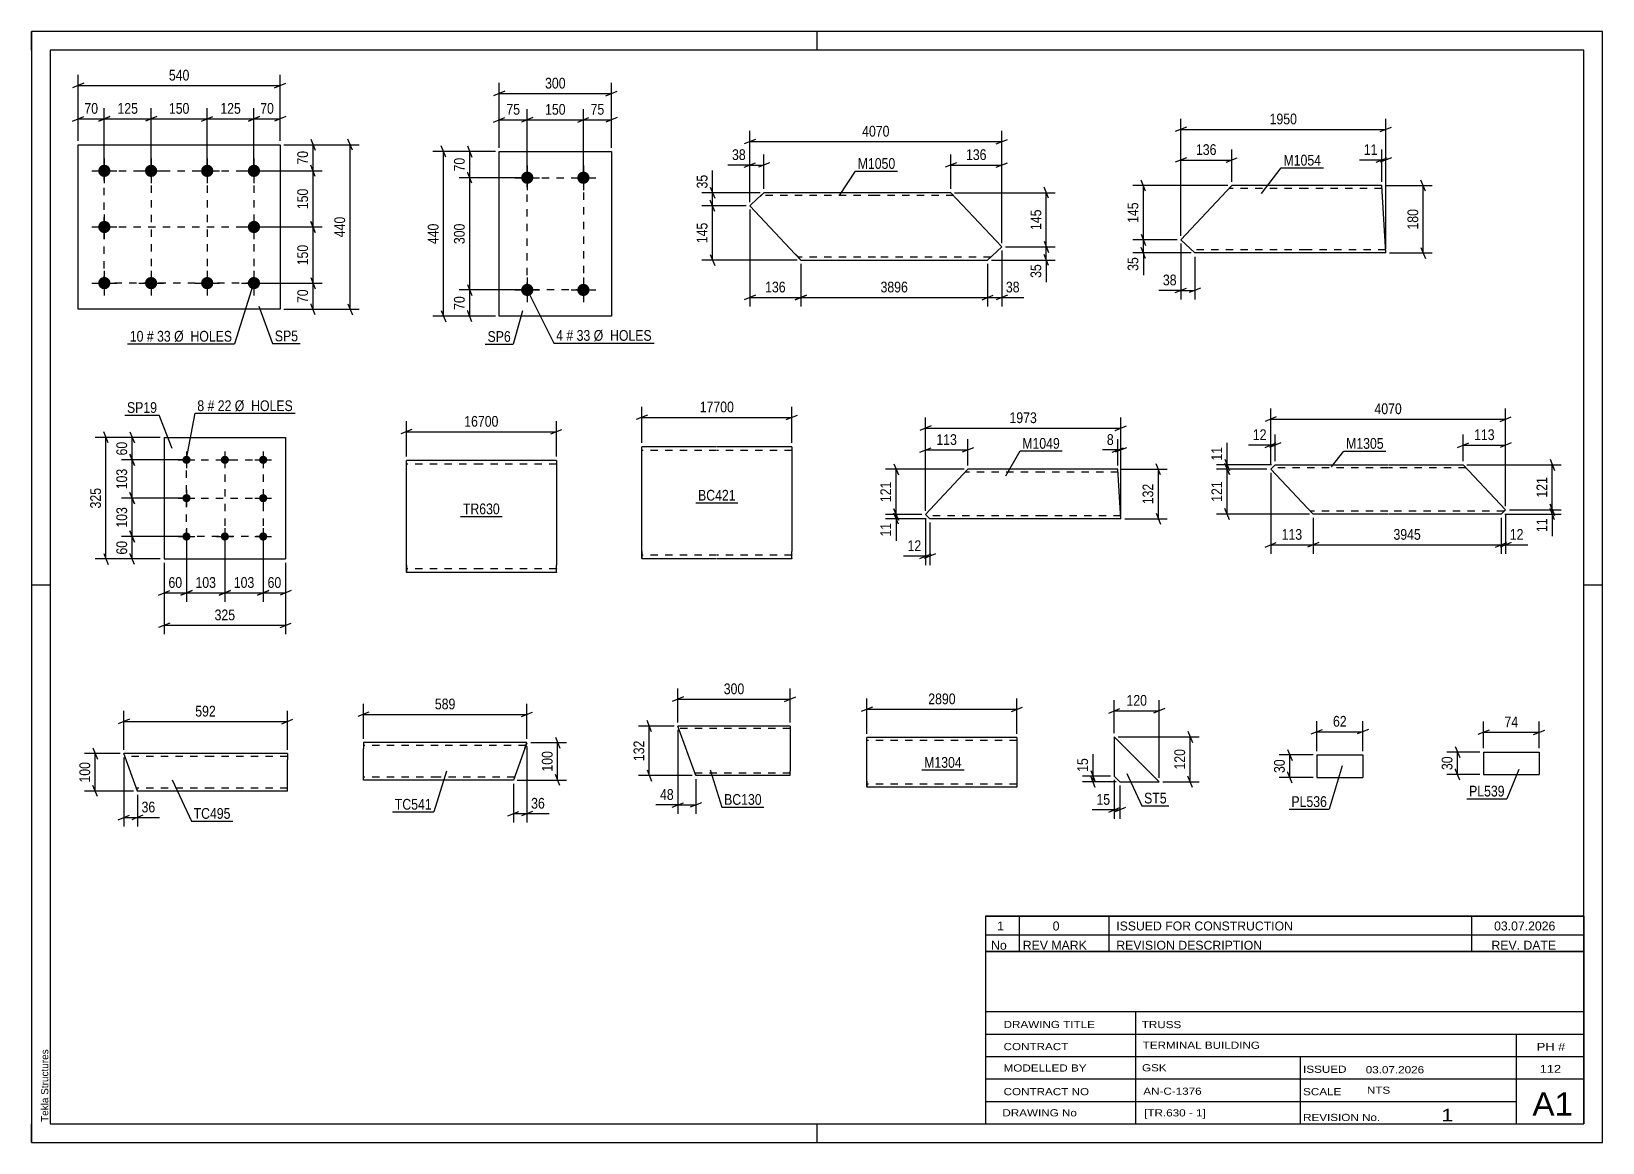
# Model space of a CAD drawing. Header units: millimetres. Extents: x 0 to 420, y 0 to 297.
import ezdxf

# ---------------------------------------------------------------- set-up
doc = ezdxf.new("R2010")
doc.units = ezdxf.units.MM
doc.linetypes.add('DXK_LINE_DOT2', pattern=[3.9198, 1.9599, -1.9599])
doc.styles.add('Arial', font='ARIAL.TTF', dxfattribs={"height": 0.2})
doc.styles.add('Arial Narrow', font='ARIALN.TTF', dxfattribs={"height": 0.2})

# ---------------------------------------------------------------- blocks, each defined once
blk = doc.blocks.new('Unknown-761544189-1163')
at = {"color": 5, "linetype": 'Continuous'}
for p, q in [((420, 297), (0, 297)), ((0, 297), (0, 0)), ((0, 292), (0, 297)), ((210, 292), (210, 297)), ((420, 0), (420, 297)), ((415, 292), (5, 292)), ((5, 292), (5, 5)), ((415, 5), (415, 292)), ((5, 149), (0, 149)), ((420, 149), (415, 149)), ((0, 0), (0, 5)), ((5, 5), (415, 5)), ((210, 0), (210, 5)), ((0, 0), (420, 0))]:
    blk.add_line(p, q, dxfattribs=at)
at = {"color": 174, "linetype": 'Continuous', "style": 'Arial'}
blk.add_text('Tekla Structures', height=1.9102, rotation=90, dxfattribs=at).set_placement((4.5, 5.5))
blk = doc.blocks.new('Unknown-761544189-11255')
at = {"color": 7, "linetype": 'Continuous'}
for p, q in [((255, 51.05), (255, 5)), ((255, 51.05), (415, 51.05)), ((415, 51), (415, 5)), ((255, 35), (415, 35)), ((295.14, 35), (295.14, 5)), ((255, 29), (415, 29)), ((397, 5.05), (397, 29.05)), ((255, 23), (415, 23)), ((339.14, 23), (339.14, 5)), ((255, 17), (415, 17)), ((255, 11), (397, 11)), ((255, 5), (415, 5))]:
    blk.add_line(p, q, dxfattribs=at)
at = {"color": 7, "style": 'Arial Narrow'}
for s, height, width, p in [('DRAWING TITLE', 1.9089, 1.425378, (259.88, 30.61)), ('TRUSS', 1.909, 1.425378, (296.81, 30.59)), ('CONTRACT', 1.909, 1.425378, (259.88, 24.71)), ('TERMINAL BUILDING', 1.9089, 1.425378, (297.06, 25.07)), ('MODELLED BY', 1.9089, 1.425378, (259.88, 18.98)), ('GSK', 1.909, 1.425378, (296.88, 19.04)), ('ISSUED', 1.909, 1.425378, (339.94, 18.64)), ('03.07.2026', 1.909, 1.425378, (356.69, 18.52)), ('CONTRACT NO', 1.9089, 1.425378, (259.88, 12.66)), ('AN-C-1376', 1.909, 1.425378, (297.23, 12.78)), ('SCALE', 1.909, 1.425378, (339.94, 12.65)), ('A1', 6.204, 1.25, (401.24, 7.2)), ('DRAWING No', 1.909, 1.425378, (259.56, 7)), ('[TR.630 - 1]', 1.9089, 1.425378, (297.46, 6.99)), ('1', 3.34, 1.5, (376.91, 5.68)), ('REVISION No.', 1.9089, 1.425378, (339.94, 5.77))]:
    blk.add_text(s, height=height, dxfattribs=dict(at, width=width)).set_placement(p)
at = {"color": 7, "linetype": 'Continuous', "style": 'Arial Narrow'}
for s, height, width, p in [('PH #', 2.1, 1.42538, (402.4, 24.55)), ('112', 2.1, 1.42538, (403.19, 18.65)), ('NTS', 1.909, 1.425378, (357, 13.05))]:
    blk.add_text(s, height=height, dxfattribs=dict(at, width=width)).set_placement(p)
blk = doc.blocks.new('Unknown-761544189-11256')
at = {"color": 7, "linetype": 'Continuous'}
for p, q in [((255, 60.55), (415, 60.55)), ((415, 60.55), (255, 60.55)), ((255, 60.55), (255, 55.55)), ((264, 60.55), (264, 55.55)), ((288, 60.55), (288, 55.55)), ((385, 60.55), (385, 55.55)), ((415, 60.55), (415, 55.55)), ((255, 55.55), (415, 55.55)), ((255, 55.55), (255, 51.05)), ((255, 55.55), (415, 55.55)), ((264, 55.55), (264, 51.05)), ((288, 55.55), (288, 51.05)), ((385, 55.55), (385, 51.05)), ((415, 55.55), (415, 51.05)), ((415, 51.05), (255, 51.05))]:
    blk.add_line(p, q, dxfattribs=at)
at = {"color": 7, "linetype": 'Continuous', "style": 'Arial Narrow'}
for s, height, width, p in [('1', 2.39, 1.196471, (258.16, 56.7)), ('0', 2.39, 1.196471, (273, 56.7)), ('ISSUED FOR CONSTRUCTION', 2.3861, 1.196471, (290, 56.7)), ('03.07.2026', 2.386, 1.196471, (391, 56.7)), ('No', 2.386, 1.2, (256.54, 51.55)), ('REV MARK', 2.386, 1.2, (265, 51.55)), ('REVISION DESCRIPTION', 2.3861, 1.2, (290, 51.55)), ('REV. DATE', 2.386, 1.2, (390.28, 51.55))]:
    blk.add_text(s, height=height, dxfattribs=dict(at, width=width)).set_placement(p)
blk = doc.blocks.new('Part-761544189-8675 - 8674')
at = {"color": 2, "linetype": 'Continuous'}
for p, q in [((307.25, 241.32), (320.86, 255.78)), ((340.86, 255.78), (320.86, 255.78)), ((360.96, 255.78), (340.96, 255.78)), ((362.06, 237.78), (360.96, 255.78)), ((311, 237.78), (307.25, 241.32)), ((340.86, 237.78), (311, 237.78)), ((362.06, 237.78), (340.96, 237.78))]:
    blk.add_line(p, q, dxfattribs=at)
at = {"color": 7, "linetype": 'DXK_LINE_DOT2'}
for p, q in [((340.86, 254.98), (320.1, 254.98)), ((361.01, 254.98), (340.96, 254.98)), ((340.86, 238.58), (310.15, 238.58)), ((362.01, 238.58), (340.96, 238.58)), ((362.01, 238.58), (362.01, 238.65))]:
    blk.add_line(p, q, dxfattribs=at)
blk = doc.blocks.new('Part-761544189-10982 - 10977')
at = {"color": 2, "linetype": 'Continuous'}
for p, q in [((202.82, 111.3), (172.82, 111.3)), ((177.63, 98.1), (172.82, 111.3)), ((202.82, 111.3), (202.82, 111.21)), ((202.82, 111.21), (202.82, 110.1)), ((202.82, 110.1), (202.82, 99.3)), ((202.82, 98.1), (177.63, 98.1)), ((202.82, 98.1), (202.82, 99.3))]:
    blk.add_line(p, q, dxfattribs=at)
at = {"color": 7, "linetype": 'DXK_LINE_DOT2'}
for p, q in [((202.82, 110.7), (173.04, 110.7)), ((202.82, 110.95), (202.82, 110.1)), ((202.82, 98.7), (177.41, 98.7)), ((177.5, 98.45), (177.63, 98.1)), ((202.82, 98.19), (202.82, 98.45)), ((202.82, 98.1), (202.82, 98.19))]:
    blk.add_line(p, q, dxfattribs=at)
blk = doc.blocks.new('Part-761544189-10998 - 10997')
at = {"color": 2, "linetype": 'Continuous'}
for p, q in [((48.32, 103.97), (24.68, 103.97)), ((28.32, 93.97), (24.68, 103.97)), ((68.42, 103.97), (48.42, 103.97)), ((68.42, 103.97), (68.42, 102.37)), ((68.42, 95.57), (68.42, 102.37)), ((48.32, 93.97), (28.32, 93.97)), ((68.42, 93.97), (48.42, 93.97)), ((68.42, 93.97), (68.42, 95.57))]:
    blk.add_line(p, q, dxfattribs=at)
at = {"color": 7, "linetype": 'DXK_LINE_DOT2'}
for p, q in [((48.32, 103.17), (24.97, 103.17)), ((68.42, 103.17), (48.42, 103.17)), ((68.42, 103.85), (68.42, 102.37)), ((48.32, 94.77), (28.03, 94.77)), ((28.15, 94.44), (28.32, 93.97)), ((68.42, 94.77), (48.42, 94.77)), ((68.42, 93.97), (68.42, 94.44))]:
    blk.add_line(p, q, dxfattribs=at)
blk = doc.blocks.new('Part-761544189-8682 - 8681')
at = {"color": 2, "linetype": 'Continuous'}
for p, q in [((194.12, 252.3), (192.07, 250.37)), ((195.82, 253.9), (194.12, 252.3)), ((225.67, 253.9), (195.82, 253.9)), ((245.77, 253.9), (225.77, 253.9)), ((259.38, 239.43), (245.77, 253.9)), ((204.17, 237.5), (192.07, 250.37)), ((259.38, 239.43), (255.62, 235.9)), ((205.67, 235.9), (204.17, 237.5)), ((205.67, 235.9), (225.67, 235.9)), ((225.77, 235.9), (255.62, 235.9))]:
    blk.add_line(p, q, dxfattribs=at)
at = {"color": 7, "linetype": 'DXK_LINE_DOT2'}
for p, q in [((195.82, 253.9), (194.77, 252.91)), ((225.67, 253.1), (194.97, 253.1)), ((246.52, 253.1), (225.77, 253.1)), ((205.56, 236.02), (204.17, 237.5)), ((225.67, 236.7), (204.92, 236.7)), ((256.47, 236.7), (225.77, 236.7))]:
    blk.add_line(p, q, dxfattribs=at)
blk = doc.blocks.new('Part-761544189-8647 - 8645')
at = {"color": 2, "linetype": 'Continuous'}
for p, q in [((331.28, 180.04), (332.48, 181.17)), ((332.48, 181.17), (362.63, 181.17)), ((362.73, 181.17), (382.73, 181.17)), ((394.08, 169.1), (382.73, 181.17)), ((341.13, 169.57), (331.28, 180.04)), ((342.63, 167.97), (341.13, 169.57)), ((392.88, 167.97), (394.08, 169.1)), ((362.63, 167.97), (342.63, 167.97)), ((392.88, 167.97), (362.73, 167.97))]:
    blk.add_line(p, q, dxfattribs=at)
at = {"color": 7, "linetype": 'DXK_LINE_DOT2'}
for p, q in [((362.63, 180.37), (331.63, 180.37)), ((383.48, 180.37), (362.73, 180.37)), ((342.52, 168.09), (341.13, 169.57)), ((362.63, 168.77), (341.88, 168.77)), ((393.73, 168.77), (362.73, 168.77))]:
    blk.add_line(p, q, dxfattribs=at)
blk = doc.blocks.new('Part-761544189-11007 - 11006')
at = {"color": 2, "linetype": 'Continuous'}
for p, q in [((88.73, 106.9), (88.73, 105.3)), ((108.73, 106.9), (88.73, 106.9)), ((88.73, 96.9), (88.73, 105.3)), ((132.47, 106.9), (108.83, 106.9)), ((131.88, 105.3), (128.83, 96.9)), ((131.88, 105.3), (132.47, 106.9)), ((108.73, 96.9), (88.73, 96.9)), ((128.83, 96.9), (108.83, 96.9))]:
    blk.add_line(p, q, dxfattribs=at)
at = {"color": 7, "linetype": 'DXK_LINE_DOT2'}
for p, q in [((108.73, 106.1), (88.73, 106.1)), ((132.17, 106.1), (108.83, 106.1)), ((132.42, 106.78), (131.88, 105.3)), ((108.73, 97.7), (88.73, 97.7)), ((129.12, 97.7), (108.83, 97.7))]:
    blk.add_line(p, q, dxfattribs=at)
blk = doc.blocks.new('Part-761544189-8655 - 8654')
at = {"color": 2, "linetype": 'Continuous'}
for p, q in [((238.99, 167.89), (250.34, 179.96)), ((270.34, 179.96), (250.34, 179.96)), ((290.44, 179.96), (270.44, 179.96)), ((291.25, 166.76), (290.44, 179.96)), ((240.19, 166.76), (238.99, 167.89)), ((270.34, 166.76), (240.19, 166.76)), ((291.25, 166.76), (270.44, 166.76))]:
    blk.add_line(p, q, dxfattribs=at)
at = {"color": 7, "linetype": 'DXK_LINE_DOT2'}
for p, q in [((270.34, 179.16), (249.59, 179.16)), ((290.49, 179.16), (270.44, 179.16)), ((270.34, 167.56), (239.34, 167.56)), ((291.2, 167.56), (270.44, 167.56)), ((291.2, 167.56), (291.2, 167.62))]:
    blk.add_line(p, q, dxfattribs=at)
blk = doc.blocks.new('Part-761544189-8666 - 8665')
at = {"color": 2, "linetype": 'Continuous'}
for p, q in [((243.35, 108.23), (223.35, 108.23)), ((223.35, 96.63), (223.35, 108.23)), ((263.45, 108.23), (243.45, 108.23)), ((263.45, 108.23), (263.45, 95.03)), ((223.35, 96.63), (223.35, 95.03)), ((243.35, 95.03), (223.35, 95.03)), ((263.45, 95.03), (243.45, 95.03))]:
    blk.add_line(p, q, dxfattribs=at)
at = {"color": 7, "linetype": 'DXK_LINE_DOT2'}
for p, q in [((243.35, 107.43), (223.35, 107.43)), ((263.45, 107.43), (243.45, 107.43)), ((223.35, 95.15), (223.35, 96.63)), ((223.35, 95.83), (223.35, 95.89)), ((243.35, 95.83), (223.35, 95.83)), ((263.45, 95.83), (243.45, 95.83)), ((263.45, 95.83), (263.45, 95.89))]:
    blk.add_line(p, q, dxfattribs=at)
blk = doc.blocks.new('Part-761544189-8724 - 8723')
at = {"color": 2, "linetype": 'Continuous'}
for p, q in [((35.46, 188.49), (35.46, 155.99)), ((35.46, 188.49), (67.96, 188.49)), ((67.96, 188.49), (67.96, 155.99)), ((35.46, 155.99), (67.96, 155.99))]:
    blk.add_line(p, q, dxfattribs=at)
blk = doc.blocks.new('Bolt-761544189-8725 - 8723')
at = {"linetype": 'Continuous'}
for points in [[(41.46, 183.59, -1), (41.46, 181.39, -1)], [(51.71, 183.59, -1), (51.71, 181.39, -1)], [(61.96, 183.59, -1), (61.96, 181.39, -1)], [(41.46, 173.34, -1), (41.46, 171.14, -1)], [(61.96, 173.34, -1), (61.96, 171.14, -1)], [(41.46, 163.09, -1), (41.46, 160.89, -1)], [(51.71, 163.09, -1), (51.71, 160.89, -1)], [(61.96, 163.09, -1), (61.96, 160.89, -1)]]:
    blk.add_hatch(color=1, dxfattribs=at).paths.add_polyline_path(points)
at = {"color": 1, "linetype": 'Continuous'}
for p, q in [((39.26, 182.49), (43.66, 182.49)), ((41.46, 184.69), (41.46, 180.29)), ((49.51, 182.49), (53.91, 182.49)), ((51.71, 184.69), (51.71, 180.29)), ((59.76, 182.49), (64.16, 182.49)), ((61.96, 184.69), (61.96, 180.29)), ((39.26, 172.24), (43.66, 172.24)), ((41.46, 174.44), (41.46, 170.04)), ((59.76, 172.24), (64.16, 172.24)), ((61.96, 174.44), (61.96, 170.04)), ((41.46, 164.19), (41.46, 159.79)), ((51.71, 164.19), (51.71, 159.79)), ((61.96, 164.19), (61.96, 159.79)), ((39.26, 161.99), (43.66, 161.99)), ((49.51, 161.99), (53.91, 161.99)), ((59.76, 161.99), (64.16, 161.99))]:
    blk.add_line(p, q, dxfattribs=at)
blk = doc.blocks.new('Bolt-761544189-8745 - 8743')
at = {"linetype": 'Continuous'}
for points in [[(132.55, 259.55, -1), (132.55, 256.25, -1)], [(147.55, 259.55, -1), (147.55, 256.25, -1)], [(132.55, 229.55, -1), (132.55, 226.25, -1)], [(147.55, 229.55, -1), (147.55, 226.25, -1)]]:
    blk.add_hatch(color=1, dxfattribs=at).paths.add_polyline_path(points)
at = {"color": 1, "linetype": 'Continuous'}
for p, q in [((132.55, 261.2), (132.55, 254.6)), ((147.55, 261.2), (147.55, 254.6)), ((129.25, 257.9), (135.85, 257.9)), ((144.25, 257.9), (150.85, 257.9)), ((132.55, 231.2), (132.55, 224.6)), ((147.55, 231.2), (147.55, 224.6)), ((129.25, 227.9), (135.85, 227.9)), ((144.25, 227.9), (150.85, 227.9))]:
    blk.add_line(p, q, dxfattribs=at)
blk = doc.blocks.new('Part-761544189-8744 - 8743')
at = {"color": 2, "linetype": 'Continuous'}
for p, q in [((125.05, 220.9), (125.05, 264.9)), ((125.05, 264.9), (155.05, 264.9)), ((155.05, 264.9), (155.05, 220.9)), ((155.05, 220.9), (125.05, 220.9))]:
    blk.add_line(p, q, dxfattribs=at)
blk = doc.blocks.new('Part-761544189-8752 - 8751')
at = {"color": 2, "linetype": 'Continuous'}
for p, q in [((183.17, 185.99), (163.17, 185.99)), ((163.17, 157.99), (163.17, 185.99)), ((203.27, 185.99), (183.27, 185.99)), ((203.27, 185.99), (203.27, 183.99)), ((203.27, 183.99), (203.27, 157.99)), ((163.17, 157.99), (163.17, 155.99)), ((183.17, 155.99), (163.17, 155.99)), ((203.27, 155.99), (183.27, 155.99)), ((203.27, 155.99), (203.27, 157.99))]:
    blk.add_line(p, q, dxfattribs=at)
at = {"color": 7, "linetype": 'DXK_LINE_DOT2'}
for p, q in [((183.17, 184.99), (163.17, 184.99)), ((203.27, 184.99), (183.27, 184.99)), ((163.17, 156.14), (163.17, 157.99)), ((163.17, 156.99), (163.17, 157.06)), ((183.17, 156.99), (163.17, 156.99)), ((203.27, 156.99), (183.27, 156.99)), ((203.27, 156.99), (203.27, 157.99)), ((203.27, 157.06), (203.27, 156.99)), ((203.27, 156.14), (203.27, 155.99))]:
    blk.add_line(p, q, dxfattribs=at)
blk = doc.blocks.new('Part-761544189-8762 - 8761')
at = {"color": 2, "linetype": 'Continuous'}
for p, q in [((12.49, 222.73), (12.49, 266.73)), ((12.49, 266.73), (66.49, 266.73)), ((66.49, 266.73), (66.49, 222.73)), ((66.49, 222.73), (12.49, 222.73))]:
    blk.add_line(p, q, dxfattribs=at)
blk = doc.blocks.new('Bolt-761544189-8763 - 8761')
at = {"linetype": 'Continuous'}
for points in [[(19.49, 261.38, -1), (19.49, 258.08, -1)], [(31.99, 261.38, -1), (31.99, 258.08, -1)], [(46.99, 261.38, -1), (46.99, 258.08, -1)], [(59.49, 261.38, -1), (59.49, 258.08, -1)], [(19.49, 246.38, -1), (19.49, 243.08, -1)], [(59.49, 246.38, -1), (59.49, 243.08, -1)], [(19.49, 231.38, -1), (19.49, 228.08, -1)], [(31.99, 231.38, -1), (31.99, 228.08, -1)], [(46.99, 231.38, -1), (46.99, 228.08, -1)], [(59.49, 231.38, -1), (59.49, 228.08, -1)]]:
    blk.add_hatch(color=1, dxfattribs=at).paths.add_polyline_path(points)
at = {"color": 1, "linetype": 'Continuous'}
for p, q in [((19.49, 263.03), (19.49, 256.43)), ((31.99, 263.03), (31.99, 256.43)), ((46.99, 263.03), (46.99, 256.43)), ((59.49, 263.03), (59.49, 256.43)), ((16.19, 259.73), (22.79, 259.73)), ((28.69, 259.73), (35.29, 259.73)), ((43.69, 259.73), (50.29, 259.73)), ((56.19, 259.73), (62.79, 259.73)), ((19.49, 248.03), (19.49, 241.43)), ((59.49, 248.03), (59.49, 241.43)), ((16.19, 244.73), (22.79, 244.73)), ((56.19, 244.73), (62.79, 244.73)), ((19.49, 233.03), (19.49, 226.43)), ((31.99, 233.03), (31.99, 226.43)), ((46.99, 233.03), (46.99, 226.43)), ((59.49, 233.03), (59.49, 226.43)), ((16.19, 229.73), (22.79, 229.73)), ((28.69, 229.73), (35.29, 229.73)), ((43.69, 229.73), (50.29, 229.73)), ((56.19, 229.73), (62.79, 229.73))]:
    blk.add_line(p, q, dxfattribs=at)
blk = doc.blocks.new('Part-761544189-8771 - 8770')
at = {"color": 2, "linetype": 'Continuous'}
for p, q in [((289.48, 108.45), (289.48, 97.95)), ((289.48, 108.45), (301.48, 96.45)), ((289.48, 97.95), (290.98, 96.45)), ((290.98, 96.45), (301.48, 96.45))]:
    blk.add_line(p, q, dxfattribs=at)
blk = doc.blocks.new('Part-761544189-8809 - 8808')
at = {"color": 2, "linetype": 'Continuous'}
for p, q in [((343.62, 103.6), (343.62, 97.6)), ((343.62, 103.6), (355.93, 103.6)), ((355.93, 103.6), (355.93, 97.6)), ((343.62, 97.6), (355.93, 97.6))]:
    blk.add_line(p, q, dxfattribs=at)
blk = doc.blocks.new('Part-761544189-8817 - 8816')
at = {"color": 2, "linetype": 'Continuous'}
for p, q in [((388.17, 104.39), (388.17, 98.39)), ((388.17, 104.39), (403.05, 104.39)), ((403.05, 104.39), (403.05, 98.39)), ((388.17, 98.39), (403.05, 98.39))]:
    blk.add_line(p, q, dxfattribs=at)
blk = doc.blocks.new('Part-761544189-8833 - 8832')
at = {"color": 2, "linetype": 'Continuous'}
for p, q in [((120.23, 182.35), (100.23, 182.35)), ((100.23, 154.35), (100.23, 182.35)), ((140.33, 182.35), (120.33, 182.35)), ((140.33, 182.35), (140.33, 180.35)), ((140.33, 180.35), (140.33, 154.35)), ((100.23, 154.35), (100.23, 152.35)), ((120.23, 152.35), (100.23, 152.35)), ((140.33, 152.35), (120.33, 152.35)), ((140.33, 152.35), (140.33, 154.35))]:
    blk.add_line(p, q, dxfattribs=at)
at = {"color": 7, "linetype": 'DXK_LINE_DOT2'}
for p, q in [((120.23, 181.35), (100.23, 181.35)), ((140.33, 181.35), (120.33, 181.35)), ((100.23, 152.5), (100.23, 154.35)), ((100.23, 153.35), (100.23, 153.42)), ((120.23, 153.35), (100.23, 153.35)), ((140.33, 153.35), (120.33, 153.35)), ((140.33, 153.35), (140.33, 154.35)), ((140.33, 153.42), (140.33, 153.35)), ((140.33, 152.5), (140.33, 152.35))]:
    blk.add_line(p, q, dxfattribs=at)
blk = doc.blocks.new('Rectangle-761544189-10947 - 8723')
at = {"color": 1, "linetype": 'DXK_LINE_DOT2'}
blk.add_lwpolyline([(41.46, 182.49), (61.96, 182.49), (61.96, 161.99), (41.46, 161.99), (41.46, 182.49)], close=True, dxfattribs=at)
blk = doc.blocks.new('Rectangle-761544189-10368 - 8743')
at = {"color": 1, "linetype": 'DXK_LINE_DOT2'}
blk.add_lwpolyline([(132.55, 257.9), (147.55, 257.9), (147.55, 227.9), (132.55, 227.9), (132.55, 257.9)], close=True, dxfattribs=at)
blk = doc.blocks.new('Rectangle-761544189-10329 - 8761')
at = {"color": 1, "linetype": 'DXK_LINE_DOT2'}
blk.add_lwpolyline([(19.49, 259.73), (59.49, 259.73), (59.49, 229.73), (19.49, 229.73), (19.49, 259.73)], close=True, dxfattribs=at)
blk = doc.blocks.new('Line-761544189-10957 - 8723')
at = {"color": 1, "linetype": 'DXK_LINE_DOT2'}
blk.add_line((51.71, 182.49), (51.71, 161.99), dxfattribs=at)
blk = doc.blocks.new('Line-761544189-10339 - 8761')
at = {"color": 1, "linetype": 'DXK_LINE_DOT2'}
blk.add_line((31.99, 259.73), (31.99, 229.73), dxfattribs=at)
blk = doc.blocks.new('Line-761544189-10964 - 8723')
at = {"color": 1, "linetype": 'DXK_LINE_DOT2'}
blk.add_line((41.46, 172.24), (61.96, 172.24), dxfattribs=at)
blk = doc.blocks.new('Line-761544189-10346 - 8761')
at = {"color": 1, "linetype": 'DXK_LINE_DOT2'}
blk.add_line((46.99, 259.73), (46.99, 229.73), dxfattribs=at)
blk = doc.blocks.new('Line-761544189-10353 - 8761')
at = {"color": 1, "linetype": 'DXK_LINE_DOT2'}
blk.add_line((19.49, 244.73), (59.49, 244.73), dxfattribs=at)
blk = doc.blocks.new('StraightDimension-761544189-8926 - 8674')
at = {"color": 7, "linetype": 'Continuous'}
for p, q in [((307.25, 240.32), (307.25, 225.38)), ((311, 236.78), (311, 225.38)), ((305.75, 227.18), (308.75, 228.38)), ((307.25, 227.78), (311, 227.78)), ((312.5, 228.38), (309.5, 227.18))]:
    blk.add_line(p, q, dxfattribs=at)
at = {"color": 0}
blk.add_wipeout([(306.72, 228.53), (306.72, 232.73), (301.87, 232.73), (301.87, 228.53)], dxfattribs=at)
at = {"color": 7, "linetype": 'Continuous'}
blk.add_line((307.25, 227.78), (301.34, 227.78), dxfattribs=at)
blk.add_line((307.25, 227.78), (301.34, 227.78), dxfattribs=at)
at = {"color": 3, "style": 'Arial Narrow'}
blk.add_text('38', height=2.863, dxfattribs=at).set_placement((302.47, 229.13))
blk = doc.blocks.new('StraightDimension-761544189-8918 - 8674')
at = {"color": 7, "linetype": 'Continuous'}
for p, q in [((360.96, 256.78), (360.96, 265.48)), ((362.06, 238.78), (362.06, 265.48)), ((359.46, 262.03), (362.46, 263.23)), ((363.56, 263.23), (360.56, 262.03)), ((360.96, 262.63), (362.06, 262.63))]:
    blk.add_line(p, q, dxfattribs=at)
at = {"color": 0}
blk.add_wipeout([(360.43, 263.38), (360.43, 267.58), (355.57, 267.58), (355.57, 263.38)], dxfattribs=at)
at = {"color": 7, "linetype": 'Continuous'}
blk.add_line((360.96, 262.63), (355.05, 262.63), dxfattribs=at)
blk.add_line((360.96, 262.63), (355.05, 262.63), dxfattribs=at)
at = {"color": 3, "style": 'Arial Narrow'}
blk.add_text('11', height=2.863, dxfattribs=at).set_placement((356.17, 263.98))
blk = doc.blocks.new('StraightDimension-761544189-8931 - 8674')
at = {"color": 7, "linetype": 'Continuous'}
for p, q in [((306.25, 241.32), (294.4, 241.32)), ((296.65, 242.82), (297.85, 239.82)), ((297.25, 237.78), (297.25, 241.32)), ((310, 237.78), (294.4, 237.78)), ((297.85, 236.28), (296.65, 239.28))]:
    blk.add_line(p, q, dxfattribs=at)
at = {"color": 0}
blk.add_wipeout([(296.5, 237.26), (292.3, 237.26), (292.3, 232.4), (296.5, 232.4)], dxfattribs=at)
at = {"color": 7, "linetype": 'Continuous'}
blk.add_line((297.25, 237.78), (297.25, 231.88), dxfattribs=at)
blk.add_line((297.25, 237.78), (297.25, 231.88), dxfattribs=at)
at = {"color": 3, "style": 'Arial Narrow'}
blk.add_text('35', height=2.863, rotation=90.0002, dxfattribs=at).set_placement((295.9, 233))
blk = doc.blocks.new('StraightDimension-761544189-8938 - 8674')
at = {"color": 7, "linetype": 'Continuous'}
for p, q in [((372.66, 254.28), (371.46, 257.28)), ((361.96, 255.78), (374.46, 255.78)), ((372.06, 237.78), (372.06, 255.78)), ((363.06, 237.78), (374.46, 237.78)), ((371.46, 239.28), (372.66, 236.28))]:
    blk.add_line(p, q, dxfattribs=at)
at = {"color": 0}
blk.add_wipeout([(371.31, 250.13), (367.11, 250.13), (367.11, 243.44), (371.31, 243.44)], dxfattribs=at)
at = {"color": 3, "style": 'Arial Narrow'}
blk.add_text('180', height=2.863, rotation=90.0002, dxfattribs=at).set_placement((370.71, 244.04))
blk = doc.blocks.new('StraightDimension-761544189-8930 - 8674')
at = {"color": 7, "linetype": 'Continuous'}
for p, q in [((297.85, 254.28), (296.65, 257.28)), ((319.86, 255.78), (294.4, 255.78)), ((297.25, 241.32), (297.25, 255.78)), ((306.25, 241.32), (294.4, 241.32)), ((296.65, 242.82), (297.85, 239.82))]:
    blk.add_line(p, q, dxfattribs=at)
at = {"color": 0}
blk.add_wipeout([(296.5, 251.89), (292.3, 251.89), (292.3, 245.21), (296.5, 245.21)], dxfattribs=at)
at = {"color": 3, "style": 'Arial Narrow'}
blk.add_text('145', height=2.863, rotation=90.0002, dxfattribs=at).set_placement((295.9, 245.81))
blk = doc.blocks.new('StraightDimension-761544189-8922 - 8674')
at = {"color": 7, "linetype": 'Continuous'}
for p, q in [((307.25, 242.32), (307.25, 265.48)), ((320.86, 256.78), (320.86, 265.48)), ((308.75, 263.23), (305.75, 262.03)), ((307.25, 262.63), (320.86, 262.63)), ((319.36, 262.03), (322.36, 263.23))]:
    blk.add_line(p, q, dxfattribs=at)
at = {"color": 0}
blk.add_wipeout([(317.39, 263.38), (317.39, 267.58), (310.71, 267.58), (310.71, 263.38)], dxfattribs=at)
at = {"color": 3, "style": 'Arial Narrow'}
blk.add_text('136', height=2.863, dxfattribs=at).set_placement((311.31, 263.98))
blk = doc.blocks.new('StraightDimension-761544189-8944 - 8674')
at = {"color": 7, "linetype": 'Continuous'}
for p, q in [((307.25, 242.32), (307.25, 273.67)), ((362.06, 238.78), (362.06, 273.67)), ((308.75, 271.42), (305.75, 270.22)), ((307.25, 270.82), (362.06, 270.82)), ((360.56, 270.22), (363.56, 271.42))]:
    blk.add_line(p, q, dxfattribs=at)
at = {"color": 0}
blk.add_wipeout([(338.91, 271.57), (338.91, 275.77), (330.4, 275.77), (330.4, 271.57)], dxfattribs=at)
at = {"color": 3, "style": 'Arial Narrow'}
blk.add_text('1950', height=2.863, dxfattribs=at).set_placement((331, 272.17))
blk = doc.blocks.new('StraightDimension-761544189-11177 - 10977')
at = {"color": 7, "linetype": 'Continuous'}
for p, q in [((171.82, 111.3), (162.32, 111.3)), ((165.77, 109.8), (164.57, 112.8)), ((165.17, 98.1), (165.17, 111.3)), ((176.63, 98.1), (162.32, 98.1)), ((164.57, 99.6), (165.77, 96.6))]:
    blk.add_line(p, q, dxfattribs=at)
at = {"color": 0}
blk.add_wipeout([(164.42, 108.05), (160.22, 108.05), (160.22, 101.36), (164.42, 101.36)], dxfattribs=at)
at = {"color": 3, "style": 'Arial Narrow'}
blk.add_text('132', height=2.863, rotation=90.0002, dxfattribs=at).set_placement((163.82, 101.96))
blk = doc.blocks.new('StraightDimension-761544189-11148 - 10977')
at = {"color": 7, "linetype": 'Continuous'}
for p, q in [((174.32, 119.1), (171.32, 117.9)), ((172.82, 112.3), (172.82, 121.35)), ((172.82, 118.5), (202.82, 118.5)), ((201.32, 117.9), (204.32, 119.1)), ((202.82, 112.3), (202.82, 121.35))]:
    blk.add_line(p, q, dxfattribs=at)
at = {"color": 0}
blk.add_wipeout([(191.17, 119.25), (191.17, 123.45), (184.48, 123.45), (184.48, 119.25)], dxfattribs=at)
at = {"color": 3, "style": 'Arial Narrow'}
blk.add_text('300', height=2.863, dxfattribs=at).set_placement((185.08, 119.85))
blk = doc.blocks.new('StraightDimension-761544189-11159 - 10977')
at = {"color": 7, "linetype": 'Continuous'}
for p, q in [((172.82, 110.3), (172.82, 87.85)), ((177.63, 97.1), (177.63, 87.85)), ((171.32, 89.65), (174.32, 90.85)), ((172.82, 90.25), (177.63, 90.25)), ((179.13, 90.85), (176.13, 89.65))]:
    blk.add_line(p, q, dxfattribs=at)
at = {"color": 0}
blk.add_wipeout([(172.3, 91), (172.3, 95.2), (167.44, 95.2), (167.44, 91)], dxfattribs=at)
at = {"color": 7, "linetype": 'Continuous'}
blk.add_line((172.82, 90.25), (166.92, 90.25), dxfattribs=at)
blk.add_line((172.82, 90.25), (166.92, 90.25), dxfattribs=at)
at = {"color": 3, "style": 'Arial Narrow'}
blk.add_text('48', height=2.863, dxfattribs=at).set_placement((168.04, 91.6))
blk = doc.blocks.new('StraightDimension-761544189-11045 - 10997')
at = {"color": 7, "linetype": 'Continuous'}
for p, q in [((16.44, 105.47), (17.64, 102.47)), ((23.68, 103.97), (14.19, 103.97)), ((17.04, 93.97), (17.04, 103.97)), ((27.32, 93.97), (14.19, 93.97)), ((17.64, 92.47), (16.44, 95.47))]:
    blk.add_line(p, q, dxfattribs=at)
at = {"color": 0}
blk.add_wipeout([(16.29, 102.31), (12.09, 102.31), (12.09, 95.63), (16.29, 95.63)], dxfattribs=at)
at = {"color": 3, "style": 'Arial Narrow'}
blk.add_text('100', height=2.863, rotation=90.0002, dxfattribs=at).set_placement((15.69, 96.23))
blk = doc.blocks.new('StraightDimension-761544189-11014 - 10997')
at = {"color": 7, "linetype": 'Continuous'}
for p, q in [((24.68, 104.97), (24.68, 115.38)), ((68.42, 104.97), (68.42, 115.38)), ((26.18, 113.13), (23.18, 111.93)), ((24.68, 112.53), (68.42, 112.53)), ((66.92, 111.93), (69.92, 113.13))]:
    blk.add_line(p, q, dxfattribs=at)
at = {"color": 0}
blk.add_wipeout([(49.89, 113.28), (49.89, 117.48), (43.2, 117.48), (43.2, 113.28)], dxfattribs=at)
at = {"color": 3, "style": 'Arial Narrow'}
blk.add_text('592', height=2.863, dxfattribs=at).set_placement((43.8, 113.88))
blk = doc.blocks.new('StraightDimension-761544189-11025 - 10997')
at = {"color": 7, "linetype": 'Continuous'}
for p, q in [((24.68, 102.97), (24.68, 84.51)), ((28.32, 92.97), (28.32, 84.51)), ((23.18, 86.31), (26.18, 87.51)), ((24.68, 86.91), (28.32, 86.91)), ((29.82, 87.51), (26.82, 86.31))]:
    blk.add_line(p, q, dxfattribs=at)
at = {"color": 0}
blk.add_wipeout([(33.7, 87.66), (33.7, 91.86), (28.84, 91.86), (28.84, 87.66)], dxfattribs=at)
at = {"color": 7, "linetype": 'Continuous'}
blk.add_line((28.32, 86.91), (34.22, 86.91), dxfattribs=at)
blk.add_line((28.32, 86.91), (34.22, 86.91), dxfattribs=at)
at = {"color": 3, "style": 'Arial Narrow'}
blk.add_text('36', height=2.863, dxfattribs=at).set_placement((29.44, 88.26))
blk = doc.blocks.new('StraightDimension-761544189-8980 - 8681')
at = {"color": 7, "linetype": 'Continuous'}
for p, q in [((192.07, 251.37), (192.07, 270.4)), ((259.38, 240.43), (259.38, 270.4)), ((193.57, 268.15), (190.57, 266.95)), ((192.07, 267.55), (259.38, 267.55)), ((257.88, 266.95), (260.88, 268.15))]:
    blk.add_line(p, q, dxfattribs=at)
at = {"color": 0}
blk.add_wipeout([(229.98, 268.3), (229.98, 272.5), (221.47, 272.5), (221.47, 268.3)], dxfattribs=at)
at = {"color": 3, "style": 'Arial Narrow'}
blk.add_text('4070', height=2.863, dxfattribs=at).set_placement((222.07, 268.9))
blk = doc.blocks.new('StraightDimension-761544189-8972 - 8681')
at = {"color": 7, "linetype": 'Continuous'}
for p, q in [((246.77, 253.9), (273.69, 253.9)), ((271.89, 252.4), (270.69, 255.4)), ((271.29, 239.43), (271.29, 253.9)), ((260.38, 239.43), (273.69, 239.43)), ((270.69, 240.93), (271.89, 237.93))]:
    blk.add_line(p, q, dxfattribs=at)
at = {"color": 0}
blk.add_wipeout([(270.54, 250.01), (266.34, 250.01), (266.34, 243.32), (270.54, 243.32)], dxfattribs=at)
at = {"color": 3, "style": 'Arial Narrow'}
blk.add_text('145', height=2.863, rotation=90.0002, dxfattribs=at).set_placement((269.94, 243.92))
blk = doc.blocks.new('StraightDimension-761544189-8960 - 8681')
at = {"color": 7, "linetype": 'Continuous'}
for p, q in [((190.57, 260.68), (193.57, 261.88)), ((192.07, 251.37), (192.07, 264.13)), ((192.07, 261.28), (195.82, 261.28)), ((197.32, 261.88), (194.32, 260.68)), ((195.82, 254.9), (195.82, 264.13))]:
    blk.add_line(p, q, dxfattribs=at)
at = {"color": 0}
blk.add_wipeout([(191.54, 262.03), (191.54, 266.23), (186.68, 266.23), (186.68, 262.03)], dxfattribs=at)
at = {"color": 7, "linetype": 'Continuous'}
blk.add_line((192.07, 261.28), (186.16, 261.28), dxfattribs=at)
blk.add_line((192.07, 261.28), (186.16, 261.28), dxfattribs=at)
at = {"color": 3, "style": 'Arial Narrow'}
blk.add_text('38', height=2.863, dxfattribs=at).set_placement((187.28, 262.63))
blk = doc.blocks.new('StraightDimension-761544189-8956 - 8681')
at = {"color": 7, "linetype": 'Continuous'}
for p, q in [((247.27, 261.88), (244.27, 260.68)), ((245.77, 254.9), (245.77, 264.13)), ((245.77, 261.28), (259.38, 261.28)), ((257.88, 260.68), (260.88, 261.88)), ((259.38, 240.43), (259.38, 264.13))]:
    blk.add_line(p, q, dxfattribs=at)
at = {"color": 0}
blk.add_wipeout([(255.92, 262.03), (255.92, 266.23), (249.23, 266.23), (249.23, 262.03)], dxfattribs=at)
at = {"color": 3, "style": 'Arial Narrow'}
blk.add_text('136', height=2.863, dxfattribs=at).set_placement((249.83, 262.63))
blk = doc.blocks.new('StraightDimension-761544189-8973 - 8681')
at = {"color": 7, "linetype": 'Continuous'}
for p, q in [((260.38, 239.43), (273.69, 239.43)), ((270.69, 240.93), (271.89, 237.93)), ((271.29, 235.9), (271.29, 239.43)), ((256.62, 235.9), (273.69, 235.9)), ((271.89, 234.4), (270.69, 237.4))]:
    blk.add_line(p, q, dxfattribs=at)
at = {"color": 0}
blk.add_wipeout([(270.54, 235.37), (266.34, 235.37), (266.34, 230.52), (270.54, 230.52)], dxfattribs=at)
at = {"color": 7, "linetype": 'Continuous'}
blk.add_line((271.29, 235.9), (271.29, 229.99), dxfattribs=at)
blk.add_line((271.29, 235.9), (271.29, 229.99), dxfattribs=at)
at = {"color": 3, "style": 'Arial Narrow'}
blk.add_text('35', height=2.863, rotation=90.0002, dxfattribs=at).set_placement((269.94, 231.12))
blk = doc.blocks.new('StraightDimension-761544189-10384 - 8681')
at = {"color": 7, "linetype": 'Continuous'}
for p, q in [((194.82, 253.9), (179.22, 253.9)), ((181.47, 255.4), (182.67, 252.4)), ((182.07, 250.37), (182.07, 253.9)), ((191.07, 250.37), (179.22, 250.37)), ((182.67, 248.87), (181.47, 251.87))]:
    blk.add_line(p, q, dxfattribs=at)
at = {"color": 0}
blk.add_wipeout([(181.32, 259.28), (177.12, 259.28), (177.12, 254.42), (181.32, 254.42)], dxfattribs=at)
at = {"color": 7, "linetype": 'Continuous'}
blk.add_line((182.07, 253.9), (182.07, 259.81), dxfattribs=at)
blk.add_line((182.07, 253.9), (182.07, 259.81), dxfattribs=at)
at = {"color": 3, "style": 'Arial Narrow'}
blk.add_text('35', height=2.863, rotation=90.0002, dxfattribs=at).set_placement((180.72, 255.02))
blk = doc.blocks.new('StraightDimension-761544189-10385 - 8681')
at = {"color": 7, "linetype": 'Continuous'}
for p, q in [((191.07, 250.37), (179.22, 250.37)), ((182.67, 248.87), (181.47, 251.87)), ((182.07, 235.9), (182.07, 250.37)), ((204.67, 235.9), (179.22, 235.9)), ((181.47, 237.4), (182.67, 234.4))]:
    blk.add_line(p, q, dxfattribs=at)
at = {"color": 0}
blk.add_wipeout([(181.32, 246.48), (177.12, 246.48), (177.12, 239.79), (181.32, 239.79)], dxfattribs=at)
at = {"color": 3, "style": 'Arial Narrow'}
blk.add_text('145', height=2.863, rotation=90.0002, dxfattribs=at).set_placement((180.72, 240.39))
blk = doc.blocks.new('StraightDimension-761544189-10498 - 8681')
at = {"color": 7, "linetype": 'Continuous'}
for p, q in [((259.38, 238.43), (259.38, 223.5)), ((255.62, 234.9), (255.62, 223.5)), ((254.12, 225.3), (257.12, 226.5)), ((255.62, 225.9), (259.38, 225.9)), ((260.88, 226.5), (257.88, 225.3))]:
    blk.add_line(p, q, dxfattribs=at)
at = {"color": 0}
blk.add_wipeout([(264.76, 226.65), (264.76, 230.85), (259.9, 230.85), (259.9, 226.65)], dxfattribs=at)
at = {"color": 7, "linetype": 'Continuous'}
blk.add_line((259.38, 225.9), (265.28, 225.9), dxfattribs=at)
blk.add_line((259.38, 225.9), (265.28, 225.9), dxfattribs=at)
at = {"color": 3, "style": 'Arial Narrow'}
blk.add_text('38', height=2.863, dxfattribs=at).set_placement((260.5, 227.25))
blk = doc.blocks.new('StraightDimension-761544189-10499 - 8681')
at = {"color": 7, "linetype": 'Continuous'}
for p, q in [((205.67, 234.9), (205.67, 223.5)), ((255.62, 234.9), (255.62, 223.5)), ((207.17, 226.5), (204.17, 225.3)), ((205.67, 225.9), (255.62, 225.9)), ((254.12, 225.3), (257.12, 226.5))]:
    blk.add_line(p, q, dxfattribs=at)
at = {"color": 0}
blk.add_wipeout([(234.9, 226.65), (234.9, 230.85), (226.39, 230.85), (226.39, 226.65)], dxfattribs=at)
at = {"color": 3, "style": 'Arial Narrow'}
blk.add_text('3896', height=2.863, dxfattribs=at).set_placement((226.99, 227.25))
blk = doc.blocks.new('StraightDimension-761544189-10500 - 8681')
at = {"color": 7, "linetype": 'Continuous'}
for p, q in [((192.07, 249.37), (192.07, 223.5)), ((205.67, 234.9), (205.67, 223.5)), ((193.57, 226.5), (190.57, 225.3)), ((192.07, 225.9), (205.67, 225.9)), ((204.17, 225.3), (207.17, 226.5))]:
    blk.add_line(p, q, dxfattribs=at)
at = {"color": 0}
blk.add_wipeout([(202.21, 226.65), (202.21, 230.85), (195.53, 230.85), (195.53, 226.65)], dxfattribs=at)
at = {"color": 3, "style": 'Arial Narrow'}
blk.add_text('136', height=2.863, dxfattribs=at).set_placement((196.13, 227.25))
blk = doc.blocks.new('StraightDimension-761544189-10779 - 8645')
at = {"color": 7, "linetype": 'Continuous'}
for p, q in [((395.08, 169.1), (408.96, 169.1)), ((405.96, 170.6), (407.16, 167.6)), ((407.16, 166.47), (405.96, 169.47)), ((406.56, 167.97), (406.56, 169.1)), ((393.88, 167.97), (408.96, 167.97))]:
    blk.add_line(p, q, dxfattribs=at)
at = {"color": 0}
blk.add_wipeout([(405.81, 167.44), (401.61, 167.44), (401.61, 162.59), (405.81, 162.59)], dxfattribs=at)
at = {"color": 7, "linetype": 'Continuous'}
blk.add_line((406.56, 167.97), (406.56, 162.06), dxfattribs=at)
blk.add_line((406.56, 167.97), (406.56, 162.06), dxfattribs=at)
at = {"color": 3, "style": 'Arial Narrow'}
blk.add_text('11', height=2.863, rotation=90.0002, dxfattribs=at).set_placement((405.21, 163.19))
blk = doc.blocks.new('StraightDimension-761544189-10726 - 8645')
at = {"color": 7, "linetype": 'Continuous'}
for p, q in [((331.48, 181.17), (316.8, 181.17)), ((319.05, 182.67), (320.25, 179.67)), ((320.25, 178.54), (319.05, 181.54)), ((319.65, 180.04), (319.65, 181.17)), ((330.28, 180.04), (316.8, 180.04))]:
    blk.add_line(p, q, dxfattribs=at)
at = {"color": 0}
blk.add_wipeout([(318.9, 186.55), (314.7, 186.55), (314.7, 181.69), (318.9, 181.69)], dxfattribs=at)
at = {"color": 7, "linetype": 'Continuous'}
blk.add_line((319.65, 181.17), (319.65, 187.07), dxfattribs=at)
blk.add_line((319.65, 181.17), (319.65, 187.07), dxfattribs=at)
at = {"color": 3, "style": 'Arial Narrow'}
blk.add_text('11', height=2.863, rotation=90.0002, dxfattribs=at).set_placement((318.3, 182.29))
blk = doc.blocks.new('StraightDimension-761544189-10778 - 8645')
at = {"color": 7, "linetype": 'Continuous'}
for p, q in [((383.73, 181.17), (408.96, 181.17)), ((405.96, 182.67), (407.16, 179.67)), ((406.56, 169.1), (406.56, 181.17)), ((395.08, 169.1), (408.96, 169.1)), ((407.16, 167.6), (405.96, 170.6))]:
    blk.add_line(p, q, dxfattribs=at)
at = {"color": 0}
blk.add_wipeout([(405.81, 178.48), (401.61, 178.48), (401.61, 171.79), (405.81, 171.79)], dxfattribs=at)
at = {"color": 3, "style": 'Arial Narrow'}
blk.add_text('121', height=2.863, rotation=90.0002, dxfattribs=at).set_placement((405.21, 172.39))
blk = doc.blocks.new('StraightDimension-761544189-10727 - 8645')
at = {"color": 7, "linetype": 'Continuous'}
for p, q in [((319.05, 181.54), (320.25, 178.54)), ((330.28, 180.04), (316.8, 180.04)), ((319.65, 167.97), (319.65, 180.04)), ((320.25, 166.47), (319.05, 169.47)), ((341.63, 167.97), (316.8, 167.97))]:
    blk.add_line(p, q, dxfattribs=at)
at = {"color": 0}
blk.add_wipeout([(318.9, 177.34), (314.7, 177.34), (314.7, 170.66), (318.9, 170.66)], dxfattribs=at)
at = {"color": 3, "style": 'Arial Narrow'}
blk.add_text('121', height=2.863, rotation=90.0002, dxfattribs=at).set_placement((318.3, 171.26))
blk = doc.blocks.new('StraightDimension-761544189-8860 - 8645')
at = {"color": 7, "linetype": 'Continuous'}
for p, q in [((331.28, 181.04), (331.28, 189.28)), ((332.48, 182.17), (332.48, 189.28)), ((329.78, 185.83), (332.78, 187.03)), ((333.98, 187.03), (330.98, 185.83)), ((331.28, 186.43), (332.48, 186.43))]:
    blk.add_line(p, q, dxfattribs=at)
at = {"color": 0}
blk.add_wipeout([(330.76, 187.18), (330.76, 191.38), (325.9, 191.38), (325.9, 187.18)], dxfattribs=at)
at = {"color": 7, "linetype": 'Continuous'}
blk.add_line((331.28, 186.43), (325.37, 186.43), dxfattribs=at)
blk.add_line((331.28, 186.43), (325.37, 186.43), dxfattribs=at)
at = {"color": 3, "style": 'Arial Narrow'}
blk.add_text('12', height=2.863, dxfattribs=at).set_placement((326.5, 187.78))
blk = doc.blocks.new('StraightDimension-761544189-8880 - 8645')
at = {"color": 7, "linetype": 'Continuous'}
for p, q in [((332.78, 193.97), (329.78, 192.77)), ((331.28, 181.04), (331.28, 196.22)), ((331.28, 193.37), (394.08, 193.37)), ((392.58, 192.77), (395.58, 193.97)), ((394.08, 170.1), (394.08, 196.22))]:
    blk.add_line(p, q, dxfattribs=at)
at = {"color": 0}
blk.add_wipeout([(366.94, 194.12), (366.94, 198.32), (358.42, 198.32), (358.42, 194.12)], dxfattribs=at)
at = {"color": 3, "style": 'Arial Narrow'}
blk.add_text('4070', height=2.863, dxfattribs=at).set_placement((359.02, 194.72))
blk = doc.blocks.new('StraightDimension-761544189-8856 - 8645')
at = {"color": 7, "linetype": 'Continuous'}
for p, q in [((382.73, 182.17), (382.73, 189.28)), ((394.08, 170.1), (394.08, 189.28)), ((381.23, 185.83), (384.23, 187.03)), ((382.73, 186.43), (394.08, 186.43)), ((395.58, 187.03), (392.58, 185.83))]:
    blk.add_line(p, q, dxfattribs=at)
at = {"color": 0}
blk.add_wipeout([(391.75, 187.18), (391.75, 191.38), (385.06, 191.38), (385.06, 187.18)], dxfattribs=at)
at = {"color": 3, "style": 'Arial Narrow'}
blk.add_text('113', height=2.863, dxfattribs=at).set_placement((385.66, 187.78))
blk = doc.blocks.new('StraightDimension-761544189-10893 - 8645')
at = {"color": 7, "linetype": 'Continuous'}
for p, q in [((394.08, 168.1), (394.08, 157.38)), ((392.88, 166.97), (392.88, 157.38)), ((391.38, 159.18), (394.38, 160.38)), ((395.58, 160.38), (392.58, 159.18)), ((392.88, 159.78), (394.08, 159.78))]:
    blk.add_line(p, q, dxfattribs=at)
at = {"color": 0}
blk.add_wipeout([(399.46, 160.53), (399.46, 164.73), (394.6, 164.73), (394.6, 160.53)], dxfattribs=at)
at = {"color": 7, "linetype": 'Continuous'}
blk.add_line((394.08, 159.78), (399.99, 159.78), dxfattribs=at)
blk.add_line((394.08, 159.78), (399.99, 159.78), dxfattribs=at)
at = {"color": 3, "style": 'Arial Narrow'}
blk.add_text('12', height=2.863, dxfattribs=at).set_placement((395.2, 161.13))
blk = doc.blocks.new('StraightDimension-761544189-10894 - 8645')
at = {"color": 7, "linetype": 'Continuous'}
for p, q in [((342.63, 166.97), (342.63, 157.38)), ((392.88, 166.97), (392.88, 157.38)), ((344.13, 160.38), (341.13, 159.18)), ((342.63, 159.78), (392.88, 159.78)), ((391.38, 159.18), (394.38, 160.38))]:
    blk.add_line(p, q, dxfattribs=at)
at = {"color": 0}
blk.add_wipeout([(372.01, 160.53), (372.01, 164.73), (363.5, 164.73), (363.5, 160.53)], dxfattribs=at)
at = {"color": 3, "style": 'Arial Narrow'}
blk.add_text('3945', height=2.863, dxfattribs=at).set_placement((364.1, 161.13))
blk = doc.blocks.new('StraightDimension-761544189-10895 - 8645')
at = {"color": 7, "linetype": 'Continuous'}
for p, q in [((331.28, 179.04), (331.28, 157.38)), ((342.63, 166.97), (342.63, 157.38)), ((329.78, 159.18), (332.78, 160.38)), ((331.28, 159.78), (342.63, 159.78)), ((344.13, 160.38), (341.13, 159.18))]:
    blk.add_line(p, q, dxfattribs=at)
at = {"color": 0}
blk.add_wipeout([(340.3, 160.53), (340.3, 164.73), (333.61, 164.73), (333.61, 160.53)], dxfattribs=at)
at = {"color": 3, "style": 'Arial Narrow'}
blk.add_text('113', height=2.863, dxfattribs=at).set_placement((334.21, 161.13))
blk = doc.blocks.new('StraightDimension-761544189-11114 - 11006')
at = {"color": 7, "linetype": 'Continuous'}
for p, q in [((132.47, 105.9), (132.47, 85.52)), ((128.83, 95.9), (128.83, 85.52)), ((127.33, 87.32), (130.33, 88.52)), ((133.97, 88.52), (130.97, 87.32)), ((128.83, 87.92), (132.47, 87.92))]:
    blk.add_line(p, q, dxfattribs=at)
at = {"color": 0}
blk.add_wipeout([(137.85, 88.67), (137.85, 92.87), (132.99, 92.87), (132.99, 88.67)], dxfattribs=at)
at = {"color": 7, "linetype": 'Continuous'}
blk.add_line((132.47, 87.92), (138.37, 87.92), dxfattribs=at)
blk.add_line((132.47, 87.92), (138.37, 87.92), dxfattribs=at)
at = {"color": 3, "style": 'Arial Narrow'}
blk.add_text('36', height=2.863, dxfattribs=at).set_placement((133.59, 89.27))
blk = doc.blocks.new('StraightDimension-761544189-11078 - 11006')
at = {"color": 7, "linetype": 'Continuous'}
for p, q in [((90.23, 115.05), (87.23, 113.85)), ((88.73, 107.9), (88.73, 117.3)), ((88.73, 114.45), (132.47, 114.45)), ((130.97, 113.85), (133.97, 115.05)), ((132.47, 107.9), (132.47, 117.3))]:
    blk.add_line(p, q, dxfattribs=at)
at = {"color": 0}
blk.add_wipeout([(113.94, 115.2), (113.94, 119.4), (107.25, 119.4), (107.25, 115.2)], dxfattribs=at)
at = {"color": 3, "style": 'Arial Narrow'}
blk.add_text('589', height=2.863, dxfattribs=at).set_placement((107.85, 115.8))
blk = doc.blocks.new('StraightDimension-761544189-11089 - 11006')
at = {"color": 7, "linetype": 'Continuous'}
for p, q in [((133.47, 106.9), (143.06, 106.9)), ((140.06, 108.4), (141.26, 105.4)), ((140.66, 96.9), (140.66, 106.9)), ((129.83, 96.9), (143.06, 96.9)), ((141.26, 95.4), (140.06, 98.4))]:
    blk.add_line(p, q, dxfattribs=at)
at = {"color": 0}
blk.add_wipeout([(139.91, 105.24), (135.71, 105.24), (135.71, 98.56), (139.91, 98.56)], dxfattribs=at)
at = {"color": 3, "style": 'Arial Narrow'}
blk.add_text('100', height=2.863, rotation=90.0002, dxfattribs=at).set_placement((139.31, 99.16))
blk = doc.blocks.new('StraightDimension-761544189-10615 - 8654')
at = {"color": 7, "linetype": 'Continuous'}
for p, q in [((230.55, 169.39), (231.75, 166.39)), ((231.75, 165.26), (230.55, 168.26)), ((237.99, 167.89), (228.3, 167.89)), ((239.19, 166.76), (228.3, 166.76)), ((231.15, 166.76), (231.15, 167.89))]:
    blk.add_line(p, q, dxfattribs=at)
at = {"color": 0}
blk.add_wipeout([(230.4, 166.23), (226.2, 166.23), (226.2, 161.38), (230.4, 161.38)], dxfattribs=at)
at = {"color": 7, "linetype": 'Continuous'}
blk.add_line((231.15, 166.76), (231.15, 160.85), dxfattribs=at)
blk.add_line((231.15, 166.76), (231.15, 160.85), dxfattribs=at)
at = {"color": 3, "style": 'Arial Narrow'}
blk.add_text('11', height=2.863, rotation=90.0002, dxfattribs=at).set_placement((229.8, 161.98))
blk = doc.blocks.new('StraightDimension-761544189-8892 - 8654')
at = {"color": 7, "linetype": 'Continuous'}
for p, q in [((238.99, 166.89), (238.99, 154.36)), ((240.19, 165.76), (240.19, 154.36)), ((237.49, 156.16), (240.49, 157.36)), ((241.69, 157.36), (238.69, 156.16)), ((238.99, 156.76), (240.19, 156.76))]:
    blk.add_line(p, q, dxfattribs=at)
at = {"color": 0}
blk.add_wipeout([(238.47, 157.51), (238.47, 161.71), (233.61, 161.71), (233.61, 157.51)], dxfattribs=at)
at = {"color": 7, "linetype": 'Continuous'}
blk.add_line((238.99, 156.76), (233.08, 156.76), dxfattribs=at)
blk.add_line((238.99, 156.76), (233.08, 156.76), dxfattribs=at)
at = {"color": 3, "style": 'Arial Narrow'}
blk.add_text('12', height=2.863, dxfattribs=at).set_placement((234.21, 158.11))
blk = doc.blocks.new('StraightDimension-761544189-8884 - 8654')
at = {"color": 7, "linetype": 'Continuous'}
for p, q in [((288.94, 184.53), (291.94, 185.73)), ((292.75, 185.73), (289.75, 184.53)), ((290.44, 180.96), (290.44, 187.98)), ((290.44, 185.13), (291.25, 185.13)), ((291.25, 167.76), (291.25, 187.98))]:
    blk.add_line(p, q, dxfattribs=at)
at = {"color": 0}
blk.add_wipeout([(289.91, 185.88), (289.91, 190.08), (286.89, 190.08), (286.89, 185.88)], dxfattribs=at)
at = {"color": 7, "linetype": 'Continuous'}
blk.add_line((290.44, 185.13), (286.36, 185.13), dxfattribs=at)
blk.add_line((290.44, 185.13), (286.36, 185.13), dxfattribs=at)
at = {"color": 3, "style": 'Arial Narrow'}
blk.add_text('8', height=2.86, dxfattribs=at).set_placement((287.49, 186.48))
blk = doc.blocks.new('StraightDimension-761544189-8904 - 8654')
at = {"color": 7, "linetype": 'Continuous'}
for p, q in [((301.85, 178.46), (300.65, 181.46)), ((291.44, 179.96), (303.65, 179.96)), ((301.25, 166.76), (301.25, 179.96)), ((300.65, 168.26), (301.85, 165.26)), ((292.25, 166.76), (303.65, 166.76))]:
    blk.add_line(p, q, dxfattribs=at)
at = {"color": 0}
blk.add_wipeout([(300.5, 176.7), (296.3, 176.7), (296.3, 170.02), (300.5, 170.02)], dxfattribs=at)
at = {"color": 3, "style": 'Arial Narrow'}
blk.add_text('132', height=2.863, rotation=90.0002, dxfattribs=at).set_placement((299.9, 170.62))
blk = doc.blocks.new('StraightDimension-761544189-8888 - 8654')
at = {"color": 7, "linetype": 'Continuous'}
for p, q in [((237.49, 184.53), (240.49, 185.73)), ((238.99, 168.89), (238.99, 187.98)), ((238.99, 185.13), (250.34, 185.13)), ((251.84, 185.73), (248.84, 184.53)), ((250.34, 180.96), (250.34, 187.98))]:
    blk.add_line(p, q, dxfattribs=at)
at = {"color": 0}
blk.add_wipeout([(248.01, 185.88), (248.01, 190.08), (241.32, 190.08), (241.32, 185.88)], dxfattribs=at)
at = {"color": 3, "style": 'Arial Narrow'}
blk.add_text('113', height=2.863, dxfattribs=at).set_placement((241.92, 186.48))
blk = doc.blocks.new('StraightDimension-761544189-8910 - 8654')
at = {"color": 7, "linetype": 'Continuous'}
for p, q in [((238.99, 168.89), (238.99, 193.82)), ((291.25, 167.76), (291.25, 193.82)), ((240.49, 191.57), (237.49, 190.37)), ((238.99, 190.97), (291.25, 190.97)), ((289.75, 190.37), (292.75, 191.57))]:
    blk.add_line(p, q, dxfattribs=at)
at = {"color": 0}
blk.add_wipeout([(269.38, 191.72), (269.38, 195.92), (260.86, 195.92), (260.86, 191.72)], dxfattribs=at)
at = {"color": 3, "style": 'Arial Narrow'}
blk.add_text('1973', height=2.863, dxfattribs=at).set_placement((261.46, 192.32))
blk = doc.blocks.new('StraightDimension-761544189-10614 - 8654')
at = {"color": 7, "linetype": 'Continuous'}
for p, q in [((230.55, 181.46), (231.75, 178.46)), ((249.34, 179.96), (228.3, 179.96)), ((231.15, 167.89), (231.15, 179.96)), ((231.75, 166.39), (230.55, 169.39)), ((237.99, 167.89), (228.3, 167.89))]:
    blk.add_line(p, q, dxfattribs=at)
at = {"color": 0}
blk.add_wipeout([(230.4, 177.27), (226.2, 177.27), (226.2, 170.58), (230.4, 170.58)], dxfattribs=at)
at = {"color": 3, "style": 'Arial Narrow'}
blk.add_text('121', height=2.863, rotation=90.0002, dxfattribs=at).set_placement((229.8, 171.18))
blk = doc.blocks.new('StraightDimension-761544189-8914 - 8665')
at = {"color": 7, "linetype": 'Continuous'}
for p, q in [((223.35, 109.23), (223.35, 118.67)), ((263.45, 109.23), (263.45, 118.67)), ((224.85, 116.42), (221.85, 115.22)), ((223.35, 115.82), (263.45, 115.82)), ((261.95, 115.22), (264.95, 116.42))]:
    blk.add_line(p, q, dxfattribs=at)
at = {"color": 0}
blk.add_wipeout([(247.66, 116.57), (247.66, 120.77), (239.15, 120.77), (239.15, 116.57)], dxfattribs=at)
at = {"color": 3, "style": 'Arial Narrow'}
blk.add_text('2890', height=2.863, dxfattribs=at).set_placement((239.75, 117.17))
blk = doc.blocks.new('StraightDimension-761544189-9008 - 8723')
at = {"color": 7, "linetype": 'Continuous'}
for p, q in [((26.32, 189.99), (27.52, 186.99)), ((34.46, 188.49), (24.07, 188.49)), ((26.92, 182.49), (26.92, 188.49)), ((40.46, 182.49), (24.07, 182.49)), ((27.52, 180.99), (26.32, 183.99))]:
    blk.add_line(p, q, dxfattribs=at)
at = {"color": 0}
blk.add_wipeout([(26.17, 187.92), (21.97, 187.92), (21.97, 183.06), (26.17, 183.06)], dxfattribs=at)
at = {"color": 3, "style": 'Arial Narrow'}
blk.add_text('60', height=2.863, rotation=90.0002, dxfattribs=at).set_placement((25.57, 183.66))
blk = doc.blocks.new('StraightDimension-761544189-9009 - 8723')
at = {"color": 7, "linetype": 'Continuous'}
for p, q in [((40.46, 182.49), (24.07, 182.49)), ((26.32, 183.99), (27.52, 180.99)), ((26.92, 172.24), (26.92, 182.49)), ((40.46, 172.24), (24.07, 172.24)), ((27.52, 170.74), (26.32, 173.74))]:
    blk.add_line(p, q, dxfattribs=at)
at = {"color": 0}
blk.add_wipeout([(26.17, 180.71), (21.97, 180.71), (21.97, 174.02), (26.17, 174.02)], dxfattribs=at)
at = {"color": 3, "style": 'Arial Narrow'}
blk.add_text('103', height=2.863, rotation=90.0002, dxfattribs=at).set_placement((25.57, 174.62))
blk = doc.blocks.new('StraightDimension-761544189-9010 - 8723')
at = {"color": 7, "linetype": 'Continuous'}
for p, q in [((40.46, 172.24), (24.07, 172.24)), ((26.32, 173.74), (27.52, 170.74)), ((26.92, 161.99), (26.92, 172.24)), ((40.46, 161.99), (24.07, 161.99)), ((27.52, 160.49), (26.32, 163.49))]:
    blk.add_line(p, q, dxfattribs=at)
at = {"color": 0}
blk.add_wipeout([(26.17, 170.46), (21.97, 170.46), (21.97, 163.77), (26.17, 163.77)], dxfattribs=at)
at = {"color": 3, "style": 'Arial Narrow'}
blk.add_text('103', height=2.863, rotation=90.0002, dxfattribs=at).set_placement((25.57, 164.37))
blk = doc.blocks.new('StraightDimension-761544189-9011 - 8723')
at = {"color": 7, "linetype": 'Continuous'}
for p, q in [((40.46, 161.99), (24.07, 161.99)), ((26.32, 163.49), (27.52, 160.49)), ((26.92, 155.99), (26.92, 161.99)), ((34.46, 155.99), (24.07, 155.99)), ((27.52, 154.49), (26.32, 157.49))]:
    blk.add_line(p, q, dxfattribs=at)
at = {"color": 0}
blk.add_wipeout([(26.17, 161.42), (21.97, 161.42), (21.97, 156.56), (26.17, 156.56)], dxfattribs=at)
at = {"color": 3, "style": 'Arial Narrow'}
blk.add_text('60', height=2.863, rotation=90.0002, dxfattribs=at).set_placement((25.57, 157.16))
blk = doc.blocks.new('StraightDimension-761544189-9024 - 8723')
at = {"color": 7, "linetype": 'Continuous'}
for p, q in [((20.52, 186.99), (19.32, 189.99)), ((34.46, 188.49), (17.07, 188.49)), ((19.92, 155.99), (19.92, 188.49)), ((34.46, 155.99), (17.07, 155.99)), ((19.32, 157.49), (20.52, 154.49))]:
    blk.add_line(p, q, dxfattribs=at)
at = {"color": 0}
blk.add_wipeout([(19.17, 175.58), (14.97, 175.58), (14.97, 168.9), (19.17, 168.9)], dxfattribs=at)
at = {"color": 3, "style": 'Arial Narrow'}
blk.add_text('325', height=2.863, rotation=90.0002, dxfattribs=at).set_placement((18.57, 169.5))
blk = doc.blocks.new('StraightDimension-761544189-9028 - 8723')
at = {"color": 7, "linetype": 'Continuous'}
for p, q in [((61.96, 160.99), (61.96, 144.52)), ((67.96, 154.99), (67.96, 144.52)), ((60.46, 146.32), (63.46, 147.52)), ((69.46, 147.52), (66.46, 146.32)), ((61.96, 146.92), (67.96, 146.92))]:
    blk.add_line(p, q, dxfattribs=at)
at = {"color": 0}
blk.add_wipeout([(67.39, 147.67), (67.39, 151.87), (62.53, 151.87), (62.53, 147.67)], dxfattribs=at)
at = {"color": 3, "style": 'Arial Narrow'}
blk.add_text('60', height=2.863, dxfattribs=at).set_placement((63.13, 148.27))
blk = doc.blocks.new('StraightDimension-761544189-9029 - 8723')
at = {"color": 7, "linetype": 'Continuous'}
for p, q in [((51.71, 160.99), (51.71, 144.52)), ((61.96, 160.99), (61.96, 144.52)), ((50.21, 146.32), (53.21, 147.52)), ((63.46, 147.52), (60.46, 146.32)), ((51.71, 146.92), (61.96, 146.92))]:
    blk.add_line(p, q, dxfattribs=at)
at = {"color": 0}
blk.add_wipeout([(60.18, 147.67), (60.18, 151.87), (53.5, 151.87), (53.5, 147.67)], dxfattribs=at)
at = {"color": 3, "style": 'Arial Narrow'}
blk.add_text('103', height=2.863, dxfattribs=at).set_placement((54.1, 148.27))
blk = doc.blocks.new('StraightDimension-761544189-9030 - 8723')
at = {"color": 7, "linetype": 'Continuous'}
for p, q in [((41.46, 160.99), (41.46, 144.52)), ((51.71, 160.99), (51.71, 144.52)), ((39.96, 146.32), (42.96, 147.52)), ((53.21, 147.52), (50.21, 146.32)), ((41.46, 146.92), (51.71, 146.92))]:
    blk.add_line(p, q, dxfattribs=at)
at = {"color": 0}
blk.add_wipeout([(49.93, 147.67), (49.93, 151.87), (43.25, 151.87), (43.25, 147.67)], dxfattribs=at)
at = {"color": 3, "style": 'Arial Narrow'}
blk.add_text('103', height=2.863, dxfattribs=at).set_placement((43.85, 148.27))
blk = doc.blocks.new('StraightDimension-761544189-9031 - 8723')
at = {"color": 7, "linetype": 'Continuous'}
for p, q in [((41.46, 160.99), (41.46, 144.52)), ((35.46, 154.99), (35.46, 144.52)), ((33.96, 146.32), (36.96, 147.52)), ((42.96, 147.52), (39.96, 146.32)), ((35.46, 146.92), (41.46, 146.92))]:
    blk.add_line(p, q, dxfattribs=at)
at = {"color": 0}
blk.add_wipeout([(40.89, 147.67), (40.89, 151.87), (36.03, 151.87), (36.03, 147.67)], dxfattribs=at)
at = {"color": 3, "style": 'Arial Narrow'}
blk.add_text('60', height=2.863, dxfattribs=at).set_placement((36.63, 148.27))
blk = doc.blocks.new('StraightDimension-761544189-9044 - 8723')
at = {"color": 7, "linetype": 'Continuous'}
for p, q in [((35.46, 154.99), (35.46, 135.86)), ((67.96, 154.99), (67.96, 135.86)), ((36.96, 138.86), (33.96, 137.66)), ((66.46, 137.66), (69.46, 138.86)), ((35.46, 138.26), (67.96, 138.26))]:
    blk.add_line(p, q, dxfattribs=at)
at = {"color": 0}
blk.add_wipeout([(55.05, 139.01), (55.05, 143.21), (48.37, 143.21), (48.37, 139.01)], dxfattribs=at)
at = {"color": 3, "style": 'Arial Narrow'}
blk.add_text('325', height=2.863, dxfattribs=at).set_placement((48.97, 139.61))
blk = doc.blocks.new('StraightDimension-761544189-9050 - 8743')
at = {"color": 7, "linetype": 'Continuous'}
for p, q in [((131.55, 227.9), (114.32, 227.9)), ((116.57, 229.4), (117.77, 226.4)), ((117.17, 220.9), (117.17, 227.9)), ((124.05, 220.9), (114.32, 220.9)), ((117.77, 219.4), (116.57, 222.4))]:
    blk.add_line(p, q, dxfattribs=at)
at = {"color": 0}
blk.add_wipeout([(116.42, 226.82), (112.22, 226.82), (112.22, 221.97), (116.42, 221.97)], dxfattribs=at)
at = {"color": 3, "style": 'Arial Narrow'}
blk.add_text('70', height=2.863, rotation=90.0002, dxfattribs=at).set_placement((115.82, 222.57))
blk = doc.blocks.new('StraightDimension-761544189-9066 - 8743')
at = {"color": 7, "linetype": 'Continuous'}
for p, q in [((123.55, 272.79), (126.55, 273.99)), ((125.05, 265.9), (125.05, 276.24)), ((125.05, 273.39), (132.55, 273.39)), ((134.05, 273.99), (131.05, 272.79)), ((132.55, 258.9), (132.55, 276.24))]:
    blk.add_line(p, q, dxfattribs=at)
at = {"color": 0}
blk.add_wipeout([(131.23, 274.14), (131.23, 278.34), (126.37, 278.34), (126.37, 274.14)], dxfattribs=at)
at = {"color": 3, "style": 'Arial Narrow'}
blk.add_text('75', height=2.863, dxfattribs=at).set_placement((126.97, 274.74))
blk = doc.blocks.new('StraightDimension-761544189-9049 - 8743')
at = {"color": 7, "linetype": 'Continuous'}
for p, q in [((131.55, 257.9), (114.32, 257.9)), ((117.77, 256.4), (116.57, 259.4)), ((117.17, 227.9), (117.17, 257.9)), ((131.55, 227.9), (114.32, 227.9)), ((116.57, 229.4), (117.77, 226.4))]:
    blk.add_line(p, q, dxfattribs=at)
at = {"color": 0}
blk.add_wipeout([(116.42, 246.24), (112.22, 246.24), (112.22, 239.55), (116.42, 239.55)], dxfattribs=at)
at = {"color": 3, "style": 'Arial Narrow'}
blk.add_text('300', height=2.863, rotation=90.0002, dxfattribs=at).set_placement((115.82, 240.15))
blk = doc.blocks.new('StraightDimension-761544189-9048 - 8743')
at = {"color": 7, "linetype": 'Continuous'}
for p, q in [((124.05, 264.9), (114.32, 264.9)), ((116.57, 266.4), (117.77, 263.4)), ((117.17, 257.9), (117.17, 264.9)), ((131.55, 257.9), (114.32, 257.9)), ((117.77, 256.4), (116.57, 259.4))]:
    blk.add_line(p, q, dxfattribs=at)
at = {"color": 0}
blk.add_wipeout([(116.42, 263.82), (112.22, 263.82), (112.22, 258.97), (116.42, 258.97)], dxfattribs=at)
at = {"color": 3, "style": 'Arial Narrow'}
blk.add_text('70', height=2.863, rotation=90.0002, dxfattribs=at).set_placement((115.82, 259.57))
blk = doc.blocks.new('StraightDimension-761544189-9060 - 8743')
at = {"color": 7, "linetype": 'Continuous'}
for p, q in [((124.05, 264.9), (107.32, 264.9)), ((110.77, 263.4), (109.57, 266.4)), ((110.17, 220.9), (110.17, 264.9)), ((124.05, 220.9), (107.32, 220.9)), ((109.57, 222.4), (110.77, 219.4))]:
    blk.add_line(p, q, dxfattribs=at)
at = {"color": 0}
blk.add_wipeout([(109.42, 246.24), (105.22, 246.24), (105.22, 239.55), (109.42, 239.55)], dxfattribs=at)
at = {"color": 3, "style": 'Arial Narrow'}
blk.add_text('440', height=2.863, rotation=90.0002, dxfattribs=at).set_placement((108.82, 240.15))
blk = doc.blocks.new('StraightDimension-761544189-9064 - 8743')
at = {"color": 7, "linetype": 'Continuous'}
for p, q in [((146.05, 272.79), (149.05, 273.99)), ((147.55, 258.9), (147.55, 276.24)), ((147.55, 273.39), (155.05, 273.39)), ((156.55, 273.99), (153.55, 272.79)), ((155.05, 265.9), (155.05, 276.24))]:
    blk.add_line(p, q, dxfattribs=at)
at = {"color": 0}
blk.add_wipeout([(153.73, 274.14), (153.73, 278.34), (148.87, 278.34), (148.87, 274.14)], dxfattribs=at)
at = {"color": 3, "style": 'Arial Narrow'}
blk.add_text('75', height=2.863, dxfattribs=at).set_placement((149.47, 274.74))
blk = doc.blocks.new('StraightDimension-761544189-9065 - 8743')
at = {"color": 7, "linetype": 'Continuous'}
for p, q in [((134.05, 273.99), (131.05, 272.79)), ((132.55, 258.9), (132.55, 276.24)), ((132.55, 273.39), (147.55, 273.39)), ((146.05, 272.79), (149.05, 273.99)), ((147.55, 258.9), (147.55, 276.24))]:
    blk.add_line(p, q, dxfattribs=at)
at = {"color": 0}
blk.add_wipeout([(143.39, 274.14), (143.39, 278.34), (136.71, 278.34), (136.71, 274.14)], dxfattribs=at)
at = {"color": 3, "style": 'Arial Narrow'}
blk.add_text('150', height=2.863, dxfattribs=at).set_placement((137.31, 274.74))
blk = doc.blocks.new('StraightDimension-761544189-9076 - 8743')
at = {"color": 7, "linetype": 'Continuous'}
for p, q in [((125.05, 265.9), (125.05, 283.24)), ((155.05, 265.9), (155.05, 283.24)), ((126.55, 280.99), (123.55, 279.79)), ((125.05, 280.39), (155.05, 280.39)), ((153.55, 279.79), (156.55, 280.99))]:
    blk.add_line(p, q, dxfattribs=at)
at = {"color": 0}
blk.add_wipeout([(143.39, 281.14), (143.39, 285.34), (136.71, 285.34), (136.71, 281.14)], dxfattribs=at)
at = {"color": 3, "style": 'Arial Narrow'}
blk.add_text('300', height=2.863, dxfattribs=at).set_placement((137.31, 281.74))
blk = doc.blocks.new('StraightDimension-761544189-9080 - 8751')
at = {"color": 7, "linetype": 'Continuous'}
for p, q in [((164.67, 194.44), (161.67, 193.24)), ((163.17, 186.99), (163.17, 196.69)), ((163.17, 193.84), (203.27, 193.84)), ((201.77, 193.24), (204.77, 194.44)), ((203.27, 186.99), (203.27, 196.69))]:
    blk.add_line(p, q, dxfattribs=at)
at = {"color": 0}
blk.add_wipeout([(188.39, 194.59), (188.39, 198.79), (178.05, 198.79), (178.05, 194.59)], dxfattribs=at)
at = {"color": 3, "style": 'Arial Narrow'}
blk.add_text('17700', height=2.863, dxfattribs=at).set_placement((178.65, 195.19))
blk = doc.blocks.new('StraightDimension-761544189-9084 - 8761')
at = {"color": 7, "linetype": 'Continuous'}
for p, q in [((67.49, 266.73), (77.69, 266.73)), ((74.69, 268.23), (75.89, 265.23)), ((75.29, 259.73), (75.29, 266.73)), ((75.89, 258.23), (74.69, 261.23)), ((60.49, 259.73), (77.69, 259.73))]:
    blk.add_line(p, q, dxfattribs=at)
at = {"color": 0}
blk.add_wipeout([(74.54, 265.66), (70.34, 265.66), (70.34, 260.8), (74.54, 260.8)], dxfattribs=at)
at = {"color": 3, "style": 'Arial Narrow'}
blk.add_text('70', height=2.863, rotation=90.0002, dxfattribs=at).set_placement((73.94, 261.4))
blk = doc.blocks.new('StraightDimension-761544189-9085 - 8761')
at = {"color": 7, "linetype": 'Continuous'}
for p, q in [((75.89, 258.23), (74.69, 261.23)), ((60.49, 259.73), (77.69, 259.73)), ((75.29, 244.73), (75.29, 259.73)), ((60.49, 244.73), (77.69, 244.73)), ((74.69, 246.23), (75.89, 243.23))]:
    blk.add_line(p, q, dxfattribs=at)
at = {"color": 0}
blk.add_wipeout([(74.54, 255.57), (70.34, 255.57), (70.34, 248.89), (74.54, 248.89)], dxfattribs=at)
at = {"color": 3, "style": 'Arial Narrow'}
blk.add_text('150', height=2.863, rotation=90.0002, dxfattribs=at).set_placement((73.94, 249.49))
blk = doc.blocks.new('StraightDimension-761544189-9086 - 8761')
at = {"color": 7, "linetype": 'Continuous'}
for p, q in [((60.49, 244.73), (77.69, 244.73)), ((75.89, 243.23), (74.69, 246.23)), ((75.29, 229.73), (75.29, 244.73)), ((74.69, 231.23), (75.89, 228.23)), ((60.49, 229.73), (77.69, 229.73))]:
    blk.add_line(p, q, dxfattribs=at)
at = {"color": 0}
blk.add_wipeout([(74.54, 240.57), (70.34, 240.57), (70.34, 233.89), (74.54, 233.89)], dxfattribs=at)
at = {"color": 3, "style": 'Arial Narrow'}
blk.add_text('150', height=2.863, rotation=90.0002, dxfattribs=at).set_placement((73.94, 234.49))
blk = doc.blocks.new('StraightDimension-761544189-9087 - 8761')
at = {"color": 7, "linetype": 'Continuous'}
for p, q in [((74.69, 231.23), (75.89, 228.23)), ((60.49, 229.73), (77.69, 229.73)), ((75.29, 222.73), (75.29, 229.73)), ((67.49, 222.73), (77.69, 222.73)), ((75.89, 221.23), (74.69, 224.23))]:
    blk.add_line(p, q, dxfattribs=at)
at = {"color": 0}
blk.add_wipeout([(74.54, 228.66), (70.34, 228.66), (70.34, 223.8), (74.54, 223.8)], dxfattribs=at)
at = {"color": 3, "style": 'Arial Narrow'}
blk.add_text('70', height=2.863, rotation=90.0002, dxfattribs=at).set_placement((73.94, 224.4))
blk = doc.blocks.new('StraightDimension-761544189-9100 - 8761')
at = {"color": 7, "linetype": 'Continuous'}
for p, q in [((67.49, 266.73), (87.59, 266.73)), ((85.79, 265.23), (84.59, 268.23)), ((85.19, 222.73), (85.19, 266.73)), ((67.49, 222.73), (87.59, 222.73)), ((84.59, 224.23), (85.79, 221.23))]:
    blk.add_line(p, q, dxfattribs=at)
at = {"color": 0}
blk.add_wipeout([(84.44, 248.07), (80.24, 248.07), (80.24, 241.39), (84.44, 241.39)], dxfattribs=at)
at = {"color": 3, "style": 'Arial Narrow'}
blk.add_text('440', height=2.863, rotation=90.0002, dxfattribs=at).set_placement((83.84, 241.99))
blk = doc.blocks.new('StraightDimension-761544189-9104 - 8761')
at = {"color": 7, "linetype": 'Continuous'}
for p, q in [((57.99, 273.05), (60.99, 274.25)), ((59.49, 260.73), (59.49, 276.5)), ((59.49, 273.65), (66.49, 273.65)), ((67.99, 274.25), (64.99, 273.05)), ((66.49, 267.73), (66.49, 276.5))]:
    blk.add_line(p, q, dxfattribs=at)
at = {"color": 0}
blk.add_wipeout([(65.42, 274.4), (65.42, 278.6), (60.56, 278.6), (60.56, 274.4)], dxfattribs=at)
at = {"color": 3, "style": 'Arial Narrow'}
blk.add_text('70', height=2.863, dxfattribs=at).set_placement((61.16, 275))
blk = doc.blocks.new('StraightDimension-761544189-9105 - 8761')
at = {"color": 7, "linetype": 'Continuous'}
for p, q in [((45.49, 273.05), (48.49, 274.25)), ((46.99, 260.73), (46.99, 276.5)), ((46.99, 273.65), (59.49, 273.65)), ((60.99, 274.25), (57.99, 273.05)), ((59.49, 260.73), (59.49, 276.5))]:
    blk.add_line(p, q, dxfattribs=at)
at = {"color": 0}
blk.add_wipeout([(56.58, 274.4), (56.58, 278.6), (49.9, 278.6), (49.9, 274.4)], dxfattribs=at)
at = {"color": 3, "style": 'Arial Narrow'}
blk.add_text('125', height=2.863, dxfattribs=at).set_placement((50.5, 275))
blk = doc.blocks.new('StraightDimension-761544189-9106 - 8761')
at = {"color": 7, "linetype": 'Continuous'}
for p, q in [((33.49, 274.25), (30.49, 273.05)), ((31.99, 260.73), (31.99, 276.5)), ((31.99, 273.65), (46.99, 273.65)), ((45.49, 273.05), (48.49, 274.25)), ((46.99, 260.73), (46.99, 276.5))]:
    blk.add_line(p, q, dxfattribs=at)
at = {"color": 0}
blk.add_wipeout([(42.83, 274.4), (42.83, 278.6), (36.15, 278.6), (36.15, 274.4)], dxfattribs=at)
at = {"color": 3, "style": 'Arial Narrow'}
blk.add_text('150', height=2.863, dxfattribs=at).set_placement((36.75, 275))
blk = doc.blocks.new('StraightDimension-761544189-9107 - 8761')
at = {"color": 7, "linetype": 'Continuous'}
for p, q in [((17.99, 273.05), (20.99, 274.25)), ((19.49, 260.73), (19.49, 276.5)), ((19.49, 273.65), (31.99, 273.65)), ((33.49, 274.25), (30.49, 273.05)), ((31.99, 260.73), (31.99, 276.5))]:
    blk.add_line(p, q, dxfattribs=at)
at = {"color": 0}
blk.add_wipeout([(29.08, 274.4), (29.08, 278.6), (22.4, 278.6), (22.4, 274.4)], dxfattribs=at)
at = {"color": 3, "style": 'Arial Narrow'}
blk.add_text('125', height=2.863, dxfattribs=at).set_placement((23, 275))
blk = doc.blocks.new('StraightDimension-761544189-9108 - 8761')
at = {"color": 7, "linetype": 'Continuous'}
for p, q in [((10.99, 273.05), (13.99, 274.25)), ((12.49, 267.73), (12.49, 276.5)), ((12.49, 273.65), (19.49, 273.65)), ((20.99, 274.25), (17.99, 273.05)), ((19.49, 260.73), (19.49, 276.5))]:
    blk.add_line(p, q, dxfattribs=at)
at = {"color": 0}
blk.add_wipeout([(18.42, 274.4), (18.42, 278.6), (13.56, 278.6), (13.56, 274.4)], dxfattribs=at)
at = {"color": 3, "style": 'Arial Narrow'}
blk.add_text('70', height=2.863, dxfattribs=at).set_placement((14.16, 275))
blk = doc.blocks.new('StraightDimension-761544189-9124 - 8761')
at = {"color": 7, "linetype": 'Continuous'}
for p, q in [((13.99, 283.13), (10.99, 281.93)), ((12.49, 267.73), (12.49, 285.38)), ((12.49, 282.53), (66.49, 282.53)), ((64.99, 281.93), (67.99, 283.13)), ((66.49, 267.73), (66.49, 285.38))]:
    blk.add_line(p, q, dxfattribs=at)
at = {"color": 0}
blk.add_wipeout([(42.83, 283.28), (42.83, 287.48), (36.15, 287.48), (36.15, 283.28)], dxfattribs=at)
at = {"color": 3, "style": 'Arial Narrow'}
blk.add_text('540', height=2.863, dxfattribs=at).set_placement((36.75, 283.88))
blk = doc.blocks.new('StraightDimension-761544189-9140 - 8770')
at = {"color": 7, "linetype": 'Continuous'}
for p, q in [((309.14, 109.95), (310.34, 106.95)), ((290.48, 108.45), (312.14, 108.45)), ((309.74, 96.45), (309.74, 108.45)), ((310.34, 94.95), (309.14, 97.95)), ((302.48, 96.45), (312.14, 96.45))]:
    blk.add_line(p, q, dxfattribs=at)
at = {"color": 0}
blk.add_wipeout([(308.99, 105.8), (304.79, 105.8), (304.79, 99.11), (308.99, 99.11)], dxfattribs=at)
at = {"color": 3, "style": 'Arial Narrow'}
blk.add_text('120', height=2.863, rotation=90.0002, dxfattribs=at).set_placement((308.39, 99.71))
blk = doc.blocks.new('StraightDimension-761544189-9132 - 8770')
at = {"color": 7, "linetype": 'Continuous'}
for p, q in [((289.48, 109.45), (289.48, 118.27)), ((301.48, 97.45), (301.48, 118.27)), ((287.98, 114.82), (290.98, 116.02)), ((289.48, 115.42), (301.48, 115.42)), ((302.98, 116.02), (299.98, 114.82))]:
    blk.add_line(p, q, dxfattribs=at)
at = {"color": 0}
blk.add_wipeout([(298.82, 116.17), (298.82, 120.37), (292.14, 120.37), (292.14, 116.17)], dxfattribs=at)
at = {"color": 3, "style": 'Arial Narrow'}
blk.add_text('120', height=2.863, dxfattribs=at).set_placement((292.74, 116.77))
blk = doc.blocks.new('StraightDimension-761544189-9136 - 8770')
at = {"color": 7, "linetype": 'Continuous'}
for p, q in [((288.48, 97.95), (280.95, 97.95)), ((283.2, 99.45), (284.4, 96.45)), ((284.4, 94.95), (283.2, 97.95)), ((283.8, 96.45), (283.8, 97.95)), ((289.98, 96.45), (280.95, 96.45))]:
    blk.add_line(p, q, dxfattribs=at)
at = {"color": 0}
blk.add_wipeout([(283.05, 103.33), (278.85, 103.33), (278.85, 98.48), (283.05, 98.48)], dxfattribs=at)
at = {"color": 7, "linetype": 'Continuous'}
blk.add_line((283.8, 97.95), (283.8, 103.86), dxfattribs=at)
blk.add_line((283.8, 97.95), (283.8, 103.86), dxfattribs=at)
at = {"color": 3, "style": 'Arial Narrow'}
blk.add_text('15', height=2.863, rotation=90.0002, dxfattribs=at).set_placement((282.45, 99.08))
blk = doc.blocks.new('StraightDimension-761544189-9128 - 8770')
at = {"color": 7, "linetype": 'Continuous'}
for p, q in [((289.48, 96.95), (289.48, 86.53)), ((290.98, 95.45), (290.98, 86.53)), ((287.98, 88.33), (290.98, 89.53)), ((292.48, 89.53), (289.48, 88.33)), ((289.48, 88.93), (290.98, 88.93))]:
    blk.add_line(p, q, dxfattribs=at)
at = {"color": 0}
blk.add_wipeout([(288.95, 89.68), (288.95, 93.88), (284.1, 93.88), (284.1, 89.68)], dxfattribs=at)
at = {"color": 7, "linetype": 'Continuous'}
blk.add_line((289.48, 88.93), (283.57, 88.93), dxfattribs=at)
blk.add_line((289.48, 88.93), (283.57, 88.93), dxfattribs=at)
at = {"color": 3, "style": 'Arial Narrow'}
blk.add_text('15', height=2.863, dxfattribs=at).set_placement((284.7, 90.28))
blk = doc.blocks.new('StraightDimension-761544189-9144 - 8808')
at = {"color": 7, "linetype": 'Continuous'}
for p, q in [((335.79, 105.1), (336.99, 102.1)), ((342.62, 103.6), (333.54, 103.6)), ((336.39, 97.6), (336.39, 103.6)), ((342.62, 97.6), (333.54, 97.6)), ((336.99, 96.1), (335.79, 99.1))]:
    blk.add_line(p, q, dxfattribs=at)
at = {"color": 0}
blk.add_wipeout([(335.64, 103.03), (331.44, 103.03), (331.44, 98.18), (335.64, 98.18)], dxfattribs=at)
at = {"color": 3, "style": 'Arial Narrow'}
blk.add_text('30', height=2.863, rotation=90.0002, dxfattribs=at).set_placement((335.04, 98.78))
blk = doc.blocks.new('StraightDimension-761544189-9148 - 8808')
at = {"color": 7, "linetype": 'Continuous'}
for p, q in [((342.12, 109.22), (345.12, 110.42)), ((343.62, 104.6), (343.62, 112.67)), ((343.62, 109.82), (355.93, 109.82)), ((357.43, 110.42), (354.43, 109.22)), ((355.93, 104.6), (355.93, 112.67))]:
    blk.add_line(p, q, dxfattribs=at)
at = {"color": 0}
blk.add_wipeout([(352.2, 110.57), (352.2, 114.77), (347.34, 114.77), (347.34, 110.57)], dxfattribs=at)
at = {"color": 3, "style": 'Arial Narrow'}
blk.add_text('62', height=2.863, dxfattribs=at).set_placement((347.94, 111.17))
blk = doc.blocks.new('StraightDimension-761544189-9152 - 8816')
at = {"color": 7, "linetype": 'Continuous'}
for p, q in [((380.61, 105.89), (381.81, 102.89)), ((387.17, 104.39), (378.36, 104.39)), ((381.21, 98.39), (381.21, 104.39)), ((387.17, 98.39), (378.36, 98.39)), ((381.81, 96.89), (380.61, 99.89))]:
    blk.add_line(p, q, dxfattribs=at)
at = {"color": 0}
blk.add_wipeout([(380.46, 103.82), (376.26, 103.82), (376.26, 98.96), (380.46, 98.96)], dxfattribs=at)
at = {"color": 3, "style": 'Arial Narrow'}
blk.add_text('30', height=2.863, rotation=90.0002, dxfattribs=at).set_placement((379.86, 99.56))
blk = doc.blocks.new('StraightDimension-761544189-9156 - 8816')
at = {"color": 7, "linetype": 'Continuous'}
for p, q in [((389.67, 110.26), (386.67, 109.06)), ((388.17, 105.39), (388.17, 112.51)), ((388.17, 109.66), (403.05, 109.66)), ((401.55, 109.06), (404.55, 110.26)), ((403.05, 105.39), (403.05, 112.51))]:
    blk.add_line(p, q, dxfattribs=at)
at = {"color": 0}
blk.add_wipeout([(398.04, 110.41), (398.04, 114.61), (393.18, 114.61), (393.18, 110.41)], dxfattribs=at)
at = {"color": 3, "style": 'Arial Narrow'}
blk.add_text('74', height=2.863, dxfattribs=at).set_placement((393.78, 111.01))
blk = doc.blocks.new('StraightDimension-761544189-9160 - 8832')
at = {"color": 7, "linetype": 'Continuous'}
for p, q in [((101.73, 190.6), (98.73, 189.4)), ((100.23, 183.35), (100.23, 192.85)), ((100.23, 190), (140.33, 190)), ((138.83, 189.4), (141.83, 190.6)), ((140.33, 183.35), (140.33, 192.85))]:
    blk.add_line(p, q, dxfattribs=at)
at = {"color": 0}
blk.add_wipeout([(125.45, 190.75), (125.45, 194.95), (115.11, 194.95), (115.11, 190.75)], dxfattribs=at)
at = {"color": 3, "style": 'Arial Narrow'}
blk.add_text('16700', height=2.863, dxfattribs=at).set_placement((115.71, 191.35))
blk = doc.blocks.new('Mark-761544189-9172 - 8674')
at = {"color": 0}
blk.add_wipeout([(344.76, 261.15), (344.76, 264.15), (334.71, 264.15), (334.71, 261.15)], dxfattribs=at)
blk.add_wipeout([(344.76, 261.15), (344.76, 264.15), (334.71, 264.15), (334.71, 261.15)], dxfattribs=at)
at = {"color": 30, "linetype": 'Continuous'}
for p, q in [((328.85, 253.69), (334.11, 260.55)), ((334.11, 260.55), (345.36, 260.55))]:
    blk.add_line(p, q, dxfattribs=at)
at = {"color": 3, "style": 'Arial Narrow'}
blk.add_text('M1054', height=2.863, dxfattribs=at).set_placement((334.71, 261.15))
blk = doc.blocks.new('Mark-761544189-11201 - 10977')
at = {"color": 0}
blk.add_wipeout([(195.22, 90.28), (195.22, 93.28), (185.17, 93.28), (185.17, 90.28)], dxfattribs=at)
blk.add_wipeout([(195.22, 90.28), (195.22, 93.28), (185.17, 93.28), (185.17, 90.28)], dxfattribs=at)
at = {"color": 30, "linetype": 'Continuous'}
for p, q in [((181.41, 99.6), (184.57, 89.68)), ((184.57, 89.68), (195.82, 89.68))]:
    blk.add_line(p, q, dxfattribs=at)
at = {"color": 3, "style": 'Arial Narrow'}
blk.add_text('BC130', height=2.863, dxfattribs=at).set_placement((185.17, 90.28))
blk = doc.blocks.new('Mark-761544189-11069 - 10997')
at = {"color": 0}
blk.add_wipeout([(53.23, 86.54), (53.23, 89.54), (43.36, 89.54), (43.36, 86.54)], dxfattribs=at)
blk.add_wipeout([(53.23, 86.54), (53.23, 89.54), (43.36, 89.54), (43.36, 86.54)], dxfattribs=at)
at = {"color": 30, "linetype": 'Continuous'}
for p, q in [((37.6, 96.96), (42.76, 85.94)), ((42.76, 85.94), (53.83, 85.94))]:
    blk.add_line(p, q, dxfattribs=at)
at = {"color": 3, "style": 'Arial Narrow'}
blk.add_text('TC495', height=2.863, dxfattribs=at).set_placement((43.36, 86.54))
blk = doc.blocks.new('Mark-761544189-9175 - 8681')
at = {"color": 0}
blk.add_wipeout([(230.94, 260.27), (230.94, 263.27), (220.88, 263.27), (220.88, 260.27)], dxfattribs=at)
blk.add_wipeout([(230.94, 260.27), (230.94, 263.27), (220.88, 263.27), (220.88, 260.27)], dxfattribs=at)
at = {"color": 30, "linetype": 'Continuous'}
for p, q in [((216.05, 253.11), (220.28, 259.67)), ((220.28, 259.67), (231.54, 259.67))]:
    blk.add_line(p, q, dxfattribs=at)
at = {"color": 3, "style": 'Arial Narrow'}
blk.add_text('M1050', height=2.863, dxfattribs=at).set_placement((220.88, 260.27))
blk = doc.blocks.new('Mark-761544189-9163 - 8645')
at = {"color": 0}
blk.add_wipeout([(361.49, 185.44), (361.49, 188.44), (351.44, 188.44), (351.44, 185.44)], dxfattribs=at)
blk.add_wipeout([(361.49, 185.44), (361.49, 188.44), (351.44, 188.44), (351.44, 185.44)], dxfattribs=at)
at = {"color": 30, "linetype": 'Continuous'}
for p, q in [((347.51, 180.6), (350.84, 184.84)), ((350.84, 184.84), (362.09, 184.84))]:
    blk.add_line(p, q, dxfattribs=at)
at = {"color": 3, "style": 'Arial Narrow'}
blk.add_text('M1305', height=2.863, dxfattribs=at).set_placement((351.44, 185.44))
blk = doc.blocks.new('Mark-761544189-11138 - 11006')
at = {"color": 0}
blk.add_wipeout([(107.01, 88.99), (107.01, 91.99), (97.15, 91.99), (97.15, 88.99)], dxfattribs=at)
blk.add_wipeout([(107.01, 88.99), (107.01, 91.99), (97.15, 91.99), (97.15, 88.99)], dxfattribs=at)
at = {"color": 30, "linetype": 'Continuous'}
for p in [(111, 99.23), (96.55, 88.39)]:
    blk.add_line(p, (107.61, 88.39), dxfattribs=at)
at = {"color": 3, "style": 'Arial Narrow'}
blk.add_text('TC541', height=2.863, dxfattribs=at).set_placement((97.15, 88.99))
blk = doc.blocks.new('Mark-761544189-9166 - 8654')
at = {"color": 0}
blk.add_wipeout([(274.92, 185.46), (274.92, 188.46), (264.87, 188.46), (264.87, 185.46)], dxfattribs=at)
blk.add_wipeout([(274.92, 185.46), (274.92, 188.46), (264.87, 188.46), (264.87, 185.46)], dxfattribs=at)
at = {"color": 30, "linetype": 'Continuous'}
for p, q in [((260.45, 178.2), (264.27, 184.86)), ((264.27, 184.86), (275.52, 184.86))]:
    blk.add_line(p, q, dxfattribs=at)
at = {"color": 3, "style": 'Arial Narrow'}
blk.add_text('M1049', height=2.863, dxfattribs=at).set_placement((264.87, 185.46))
blk = doc.blocks.new('Mark-761544189-9169 - 8665')
at = {"color": 0}
blk.add_wipeout([(248.71, 100.19), (248.71, 103.19), (238.65, 103.19), (238.65, 100.19)], dxfattribs=at)
blk.add_wipeout([(248.71, 100.19), (248.71, 103.19), (238.65, 103.19), (238.65, 100.19)], dxfattribs=at)
at = {"color": 30, "linetype": 'Continuous'}
blk.add_line((238.05, 99.59), (249.31, 99.59), dxfattribs=at)
at = {"color": 3, "style": 'Arial Narrow'}
blk.add_text('M1304', height=2.863, dxfattribs=at).set_placement((238.65, 100.19))
blk = doc.blocks.new('Mark-761544189-9187 - 8723')
at = {"color": 0}
blk.add_wipeout([(33.58, 195.04), (33.58, 198.04), (25.54, 198.04), (25.54, 195.04)], dxfattribs=at)
blk.add_wipeout([(33.58, 195.04), (33.58, 198.04), (25.54, 198.04), (25.54, 195.04)], dxfattribs=at)
at = {"color": 30, "linetype": 'Continuous'}
for p in [(24.94, 194.44), (37.63, 185.54)]:
    blk.add_line(p, (34.18, 194.44), dxfattribs=at)
at = {"color": 3, "style": 'Arial Narrow'}
blk.add_text('SP19', height=2.863, dxfattribs=at).set_placement((25.54, 195.04))
blk = doc.blocks.new('Mark-761544189-9190 - 8723')
at = {"color": 0}
blk.add_wipeout([(46.18, 195.53), (46.18, 198.53), (44.35, 198.53), (44.35, 195.53)], dxfattribs=at)
blk.add_wipeout([(46.18, 195.53), (46.18, 198.53), (44.35, 198.53), (44.35, 195.53)], dxfattribs=at)
at = {"color": 7, "linetype": 'Continuous'}
blk.add_line((41.34, 182.32), (43.75, 194.93), dxfattribs=at)
at = {"color": 0}
blk.add_wipeout([(48.91, 195.53), (48.91, 198.53), (47.08, 198.53), (47.08, 195.53)], dxfattribs=at)
blk.add_wipeout([(48.91, 195.53), (48.91, 198.53), (47.08, 198.53), (47.08, 195.53)], dxfattribs=at)
at = {"color": 3, "style": 'Arial Narrow'}
blk.add_text('8', height=2.86, dxfattribs=at).set_placement((44.35, 195.53))
at = {"color": 0}
blk.add_wipeout([(53.46, 195.53), (53.46, 198.53), (49.81, 198.53), (49.81, 195.53)], dxfattribs=at)
blk.add_wipeout([(53.46, 195.53), (53.46, 198.53), (49.81, 198.53), (49.81, 195.53)], dxfattribs=at)
at = {"color": 3, "style": 'Arial Narrow'}
blk.add_text('#', height=2.86, dxfattribs=at).set_placement((47.08, 195.53))
at = {"color": 0}
blk.add_wipeout([(69.89, 195.53), (69.89, 198.53), (54.36, 198.53), (54.36, 195.53)], dxfattribs=at)
blk.add_wipeout([(69.89, 195.53), (69.89, 198.53), (54.36, 198.53), (54.36, 195.53)], dxfattribs=at)
at = {"color": 7, "linetype": 'Continuous'}
blk.add_line((43.75, 194.93), (70.49, 194.93), dxfattribs=at)
at = {"color": 3, "style": 'Arial Narrow'}
for s, p in [('22', (49.81, 195.53)), ('Ø  HOLES', (54.36, 195.53))]:
    blk.add_text(s, height=2.863, dxfattribs=at).set_placement(p)
blk = doc.blocks.new('Mark-761544189-9194 - 8743')
at = {"color": 0}
blk.add_wipeout([(142.11, 214.31), (142.11, 217.31), (140.29, 217.31), (140.29, 214.31)], dxfattribs=at)
blk.add_wipeout([(142.11, 214.31), (142.11, 217.31), (140.29, 217.31), (140.29, 214.31)], dxfattribs=at)
at = {"color": 7, "linetype": 'Continuous'}
blk.add_line((132.55, 227.9), (139.69, 213.71), dxfattribs=at)
at = {"color": 0}
blk.add_wipeout([(144.84, 214.31), (144.84, 217.31), (143.01, 217.31), (143.01, 214.31)], dxfattribs=at)
blk.add_wipeout([(144.84, 214.31), (144.84, 217.31), (143.01, 217.31), (143.01, 214.31)], dxfattribs=at)
at = {"color": 3, "style": 'Arial Narrow'}
blk.add_text('4', height=2.86, dxfattribs=at).set_placement((140.29, 214.31))
at = {"color": 0}
blk.add_wipeout([(149.4, 214.31), (149.4, 217.31), (145.74, 217.31), (145.74, 214.31)], dxfattribs=at)
blk.add_wipeout([(149.4, 214.31), (149.4, 217.31), (145.74, 217.31), (145.74, 214.31)], dxfattribs=at)
at = {"color": 3, "style": 'Arial Narrow'}
blk.add_text('#', height=2.86, dxfattribs=at).set_placement((143.01, 214.31))
at = {"color": 0}
blk.add_wipeout([(165.83, 214.31), (165.83, 217.31), (150.3, 217.31), (150.3, 214.31)], dxfattribs=at)
blk.add_wipeout([(165.83, 214.31), (165.83, 217.31), (150.3, 217.31), (150.3, 214.31)], dxfattribs=at)
at = {"color": 7, "linetype": 'Continuous'}
blk.add_line((139.69, 213.71), (166.43, 213.71), dxfattribs=at)
at = {"color": 3, "style": 'Arial Narrow'}
for s, p in [('33', (145.74, 214.31)), ('Ø  HOLES', (150.3, 214.31))]:
    blk.add_text(s, height=2.863, dxfattribs=at).set_placement(p)
blk = doc.blocks.new('Mark-761544189-9191 - 8743')
at = {"color": 0}
blk.add_wipeout([(128.14, 214.02), (128.14, 217.02), (121.93, 217.02), (121.93, 214.02)], dxfattribs=at)
blk.add_wipeout([(128.14, 214.02), (128.14, 217.02), (121.93, 217.02), (121.93, 214.02)], dxfattribs=at)
at = {"color": 30, "linetype": 'Continuous'}
for p in [(131.26, 222.31), (121.33, 213.42)]:
    blk.add_line(p, (128.74, 213.42), dxfattribs=at)
at = {"color": 3, "style": 'Arial Narrow'}
blk.add_text('SP6', height=2.863, dxfattribs=at).set_placement((121.93, 214.02))
blk = doc.blocks.new('Mark-761544189-9195 - 8751')
at = {"color": 0}
blk.add_wipeout([(188.25, 171.59), (188.25, 174.59), (178.2, 174.59), (178.2, 171.59)], dxfattribs=at)
blk.add_wipeout([(188.25, 171.59), (188.25, 174.59), (178.2, 174.59), (178.2, 171.59)], dxfattribs=at)
at = {"color": 30, "linetype": 'Continuous'}
blk.add_line((177.6, 170.99), (188.85, 170.99), dxfattribs=at)
at = {"color": 3, "style": 'Arial Narrow'}
blk.add_text('BC421', height=2.863, dxfattribs=at).set_placement((178.2, 171.59))
blk = doc.blocks.new('Mark-761544189-9198 - 8761')
at = {"color": 0}
blk.add_wipeout([(71.28, 214.17), (71.28, 217.17), (65.07, 217.17), (65.07, 214.17)], dxfattribs=at)
blk.add_wipeout([(71.28, 214.17), (71.28, 217.17), (65.07, 217.17), (65.07, 214.17)], dxfattribs=at)
at = {"color": 30, "linetype": 'Continuous'}
for p, q in [((60.8, 223.58), (64.47, 213.57)), ((64.47, 213.57), (71.88, 213.57))]:
    blk.add_line(p, q, dxfattribs=at)
at = {"color": 3, "style": 'Arial Narrow'}
blk.add_text('SP5', height=2.863, dxfattribs=at).set_placement((65.07, 214.17))
blk = doc.blocks.new('Mark-761544189-9201 - 8761')
at = {"color": 0}
blk.add_wipeout([(29.95, 214.09), (29.95, 217.09), (26.3, 217.09), (26.3, 214.09)], dxfattribs=at)
blk.add_wipeout([(29.95, 214.09), (29.95, 217.09), (26.3, 217.09), (26.3, 214.09)], dxfattribs=at)
blk.add_wipeout([(32.68, 214.09), (32.68, 217.09), (30.85, 217.09), (30.85, 214.09)], dxfattribs=at)
blk.add_wipeout([(32.68, 214.09), (32.68, 217.09), (30.85, 217.09), (30.85, 214.09)], dxfattribs=at)
at = {"color": 3, "style": 'Arial Narrow'}
blk.add_text('10', height=2.863, dxfattribs=at).set_placement((26.3, 214.09))
at = {"color": 0}
blk.add_wipeout([(37.24, 214.09), (37.24, 217.09), (33.58, 217.09), (33.58, 214.09)], dxfattribs=at)
blk.add_wipeout([(37.24, 214.09), (37.24, 217.09), (33.58, 217.09), (33.58, 214.09)], dxfattribs=at)
at = {"color": 3, "style": 'Arial Narrow'}
blk.add_text('#', height=2.86, dxfattribs=at).set_placement((30.85, 214.09))
at = {"color": 0}
blk.add_wipeout([(53.66, 214.09), (53.66, 217.09), (38.14, 217.09), (38.14, 214.09)], dxfattribs=at)
blk.add_wipeout([(53.66, 214.09), (53.66, 217.09), (38.14, 217.09), (38.14, 214.09)], dxfattribs=at)
at = {"color": 7, "linetype": 'Continuous'}
for p in [(59.36, 229.65), (25.7, 213.49)]:
    blk.add_line(p, (54.26, 213.49), dxfattribs=at)
at = {"color": 3, "style": 'Arial Narrow'}
for s, p in [('33', (33.58, 214.09)), ('Ø  HOLES', (38.14, 214.09))]:
    blk.add_text(s, height=2.863, dxfattribs=at).set_placement(p)
blk = doc.blocks.new('Mark-761544189-9202 - 8770')
at = {"color": 0}
blk.add_wipeout([(303.47, 90.64), (303.47, 93.64), (297.44, 93.64), (297.44, 90.64)], dxfattribs=at)
blk.add_wipeout([(303.47, 90.64), (303.47, 93.64), (297.44, 93.64), (297.44, 90.64)], dxfattribs=at)
at = {"color": 30, "linetype": 'Continuous'}
for p, q in [((292.86, 98.68), (296.84, 90.04)), ((296.84, 90.04), (304.07, 90.04))]:
    blk.add_line(p, q, dxfattribs=at)
at = {"color": 3, "style": 'Arial Narrow'}
blk.add_text('ST5', height=2.863, dxfattribs=at).set_placement((297.44, 90.64))
blk = doc.blocks.new('Mark-761544189-9205 - 8808')
at = {"color": 0}
blk.add_wipeout([(346.32, 89.71), (346.32, 92.71), (336.82, 92.71), (336.82, 89.71)], dxfattribs=at)
blk.add_wipeout([(346.32, 89.71), (346.32, 92.71), (336.82, 92.71), (336.82, 89.71)], dxfattribs=at)
at = {"color": 30, "linetype": 'Continuous'}
for p in [(350.39, 100.66), (336.22, 89.11)]:
    blk.add_line(p, (346.92, 89.11), dxfattribs=at)
at = {"color": 3, "style": 'Arial Narrow'}
blk.add_text('PL536', height=2.863, dxfattribs=at).set_placement((336.82, 89.71))
blk = doc.blocks.new('Mark-761544189-9208 - 8816')
at = {"color": 0}
blk.add_wipeout([(393.81, 92.51), (393.81, 95.51), (384.31, 95.51), (384.31, 92.51)], dxfattribs=at)
blk.add_wipeout([(393.81, 92.51), (393.81, 95.51), (384.31, 95.51), (384.31, 92.51)], dxfattribs=at)
at = {"color": 30, "linetype": 'Continuous'}
for p in [(397.65, 99.75), (383.71, 91.91)]:
    blk.add_line(p, (394.41, 91.91), dxfattribs=at)
at = {"color": 3, "style": 'Arial Narrow'}
blk.add_text('PL539', height=2.863, dxfattribs=at).set_placement((384.31, 92.51))
blk = doc.blocks.new('Mark-761544189-9211 - 8832')
at = {"color": 0}
blk.add_wipeout([(125.21, 167.95), (125.21, 170.95), (115.34, 170.95), (115.34, 167.95)], dxfattribs=at)
blk.add_wipeout([(125.21, 167.95), (125.21, 170.95), (115.34, 170.95), (115.34, 167.95)], dxfattribs=at)
at = {"color": 30, "linetype": 'Continuous'}
blk.add_line((114.74, 167.35), (125.81, 167.35), dxfattribs=at)
at = {"color": 3, "style": 'Arial Narrow'}
blk.add_text('TR630', height=2.863, dxfattribs=at).set_placement((115.34, 167.95))

msp = doc.modelspace()

# ---------------------------------------------------------------- block references
for name in ['Unknown-761544189-1163', 'Part-761544189-8762 - 8761', 'Part-761544189-8744 - 8743', 'Bolt-761544189-8763 - 8761', 'Bolt-761544189-8745 - 8743', 'Rectangle-761544189-10329 - 8761', 'Line-761544189-10339 - 8761', 'Line-761544189-10346 - 8761', 'Rectangle-761544189-10368 - 8743', 'Part-761544189-8682 - 8681', 'Part-761544189-8675 - 8674', 'Line-761544189-10353 - 8761', 'Part-761544189-8724 - 8723', 'Part-761544189-8752 - 8751', 'Bolt-761544189-8725 - 8723', 'Rectangle-761544189-10947 - 8723', 'Line-761544189-10957 - 8723', 'Part-761544189-8833 - 8832', 'Part-761544189-8647 - 8645', 'Part-761544189-8655 - 8654', 'Line-761544189-10964 - 8723', 'Part-761544189-10982 - 10977', 'Part-761544189-11007 - 11006', 'Part-761544189-8666 - 8665', 'Part-761544189-8771 - 8770', 'Part-761544189-10998 - 10997', 'Part-761544189-8809 - 8808', 'Part-761544189-8817 - 8816', 'Unknown-761544189-11256', 'Unknown-761544189-11255']:
    msp.add_blockref(name, (0, 0))

# ---------------------------------------------------------------- next in the draw order: block references
for name in ['StraightDimension-761544189-9066 - 8743', 'StraightDimension-761544189-9064 - 8743', 'StraightDimension-761544189-8980 - 8681', 'StraightDimension-761544189-9084 - 8761', 'StraightDimension-761544189-8918 - 8674', 'StraightDimension-761544189-8926 - 8674', 'StraightDimension-761544189-9050 - 8743', 'StraightDimension-761544189-9080 - 8751', 'StraightDimension-761544189-9160 - 8832', 'StraightDimension-761544189-9008 - 8723', 'StraightDimension-761544189-8884 - 8654', 'StraightDimension-761544189-10726 - 8645', 'Mark-761544189-9195 - 8751', 'Mark-761544189-9211 - 8832', 'StraightDimension-761544189-10615 - 8654', 'StraightDimension-761544189-10779 - 8645', 'StraightDimension-761544189-9028 - 8723', 'StraightDimension-761544189-8914 - 8665', 'StraightDimension-761544189-11177 - 10977', 'StraightDimension-761544189-9140 - 8770', 'StraightDimension-761544189-11045 - 10997', 'StraightDimension-761544189-11114 - 11006', 'StraightDimension-761544189-9144 - 8808', 'StraightDimension-761544189-9152 - 8816', 'Mark-761544189-9169 - 8665', 'Mark-761544189-11069 - 10997', 'Mark-761544189-11138 - 11006', 'Mark-761544189-11201 - 10977']:
    msp.add_blockref(name, (0, 0))

# ---------------------------------------------------------------- next in the draw order: block references
for name in ['StraightDimension-761544189-8960 - 8681', 'StraightDimension-761544189-9085 - 8761', 'Mark-761544189-9175 - 8681', 'StraightDimension-761544189-9049 - 8743', 'StraightDimension-761544189-8938 - 8674', 'StraightDimension-761544189-8972 - 8681', 'StraightDimension-761544189-8931 - 8674', 'StraightDimension-761544189-9009 - 8723', 'StraightDimension-761544189-8904 - 8654', 'StraightDimension-761544189-10727 - 8645', 'StraightDimension-761544189-10778 - 8645', 'StraightDimension-761544189-8892 - 8654', 'StraightDimension-761544189-9029 - 8723', 'StraightDimension-761544189-11148 - 10977', 'StraightDimension-761544189-11078 - 11006', 'StraightDimension-761544189-9132 - 8770', 'StraightDimension-761544189-11014 - 10997', 'StraightDimension-761544189-9148 - 8808', 'StraightDimension-761544189-9156 - 8816', 'Mark-761544189-9205 - 8808', 'Mark-761544189-9208 - 8816']:
    msp.add_blockref(name, (0, 0))

# ---------------------------------------------------------------- next in the draw order: block references
for name in ['StraightDimension-761544189-9048 - 8743', 'StraightDimension-761544189-8956 - 8681', 'StraightDimension-761544189-10384 - 8681', 'StraightDimension-761544189-8930 - 8674', 'StraightDimension-761544189-9086 - 8761', 'Mark-761544189-9194 - 8743', 'Mark-761544189-9190 - 8723', 'StraightDimension-761544189-8888 - 8654', 'StraightDimension-761544189-8860 - 8645', 'StraightDimension-761544189-9010 - 8723', 'StraightDimension-761544189-11159 - 10977', 'StraightDimension-761544189-11089 - 11006', 'StraightDimension-761544189-11025 - 10997', 'StraightDimension-761544189-9136 - 8770']:
    msp.add_blockref(name, (0, 0))

# ---------------------------------------------------------------- next in the draw order: block references
for name in ['StraightDimension-761544189-9065 - 8743', 'StraightDimension-761544189-9060 - 8743', 'StraightDimension-761544189-8922 - 8674', 'StraightDimension-761544189-10385 - 8681', 'StraightDimension-761544189-8973 - 8681', 'StraightDimension-761544189-9087 - 8761', 'StraightDimension-761544189-8880 - 8645', 'StraightDimension-761544189-8910 - 8654', 'StraightDimension-761544189-9011 - 8723', 'StraightDimension-761544189-9128 - 8770']:
    msp.add_blockref(name, (0, 0))

# ---------------------------------------------------------------- next in the draw order: block references
for name in ['StraightDimension-761544189-9076 - 8743', 'StraightDimension-761544189-8944 - 8674', 'StraightDimension-761544189-9100 - 8761', 'StraightDimension-761544189-10498 - 8681', 'Mark-761544189-9191 - 8743', 'StraightDimension-761544189-9024 - 8723', 'StraightDimension-761544189-8856 - 8645', 'Mark-761544189-9166 - 8654', 'Mark-761544189-9163 - 8645', 'StraightDimension-761544189-10614 - 8654', 'StraightDimension-761544189-9030 - 8723', 'Mark-761544189-9202 - 8770']:
    msp.add_blockref(name, (0, 0))

# ---------------------------------------------------------------- next in the draw order: block references
for name in ['StraightDimension-761544189-9104 - 8761', 'Mark-761544189-9172 - 8674', 'StraightDimension-761544189-10499 - 8681', 'Mark-761544189-9198 - 8761', 'Mark-761544189-9187 - 8723', 'StraightDimension-761544189-10893 - 8645', 'StraightDimension-761544189-9031 - 8723']:
    msp.add_blockref(name, (0, 0))

# ---------------------------------------------------------------- next in the draw order: block references
for name in ['StraightDimension-761544189-9105 - 8761', 'StraightDimension-761544189-10500 - 8681', 'Mark-761544189-9201 - 8761', 'StraightDimension-761544189-10894 - 8645', 'StraightDimension-761544189-9044 - 8723']:
    msp.add_blockref(name, (0, 0))

# ---------------------------------------------------------------- next in the draw order: block references
for name in ['StraightDimension-761544189-9106 - 8761', 'StraightDimension-761544189-10895 - 8645']:
    msp.add_blockref(name, (0, 0))

# ---------------------------------------------------------------- next in the draw order: block references
msp.add_blockref('StraightDimension-761544189-9107 - 8761', (0, 0))

# ---------------------------------------------------------------- next in the draw order: block references
msp.add_blockref('StraightDimension-761544189-9108 - 8761', (0, 0))

# ---------------------------------------------------------------- next in the draw order: block references
msp.add_blockref('StraightDimension-761544189-9124 - 8761', (0, 0))

doc.saveas('drawing.dxf')
